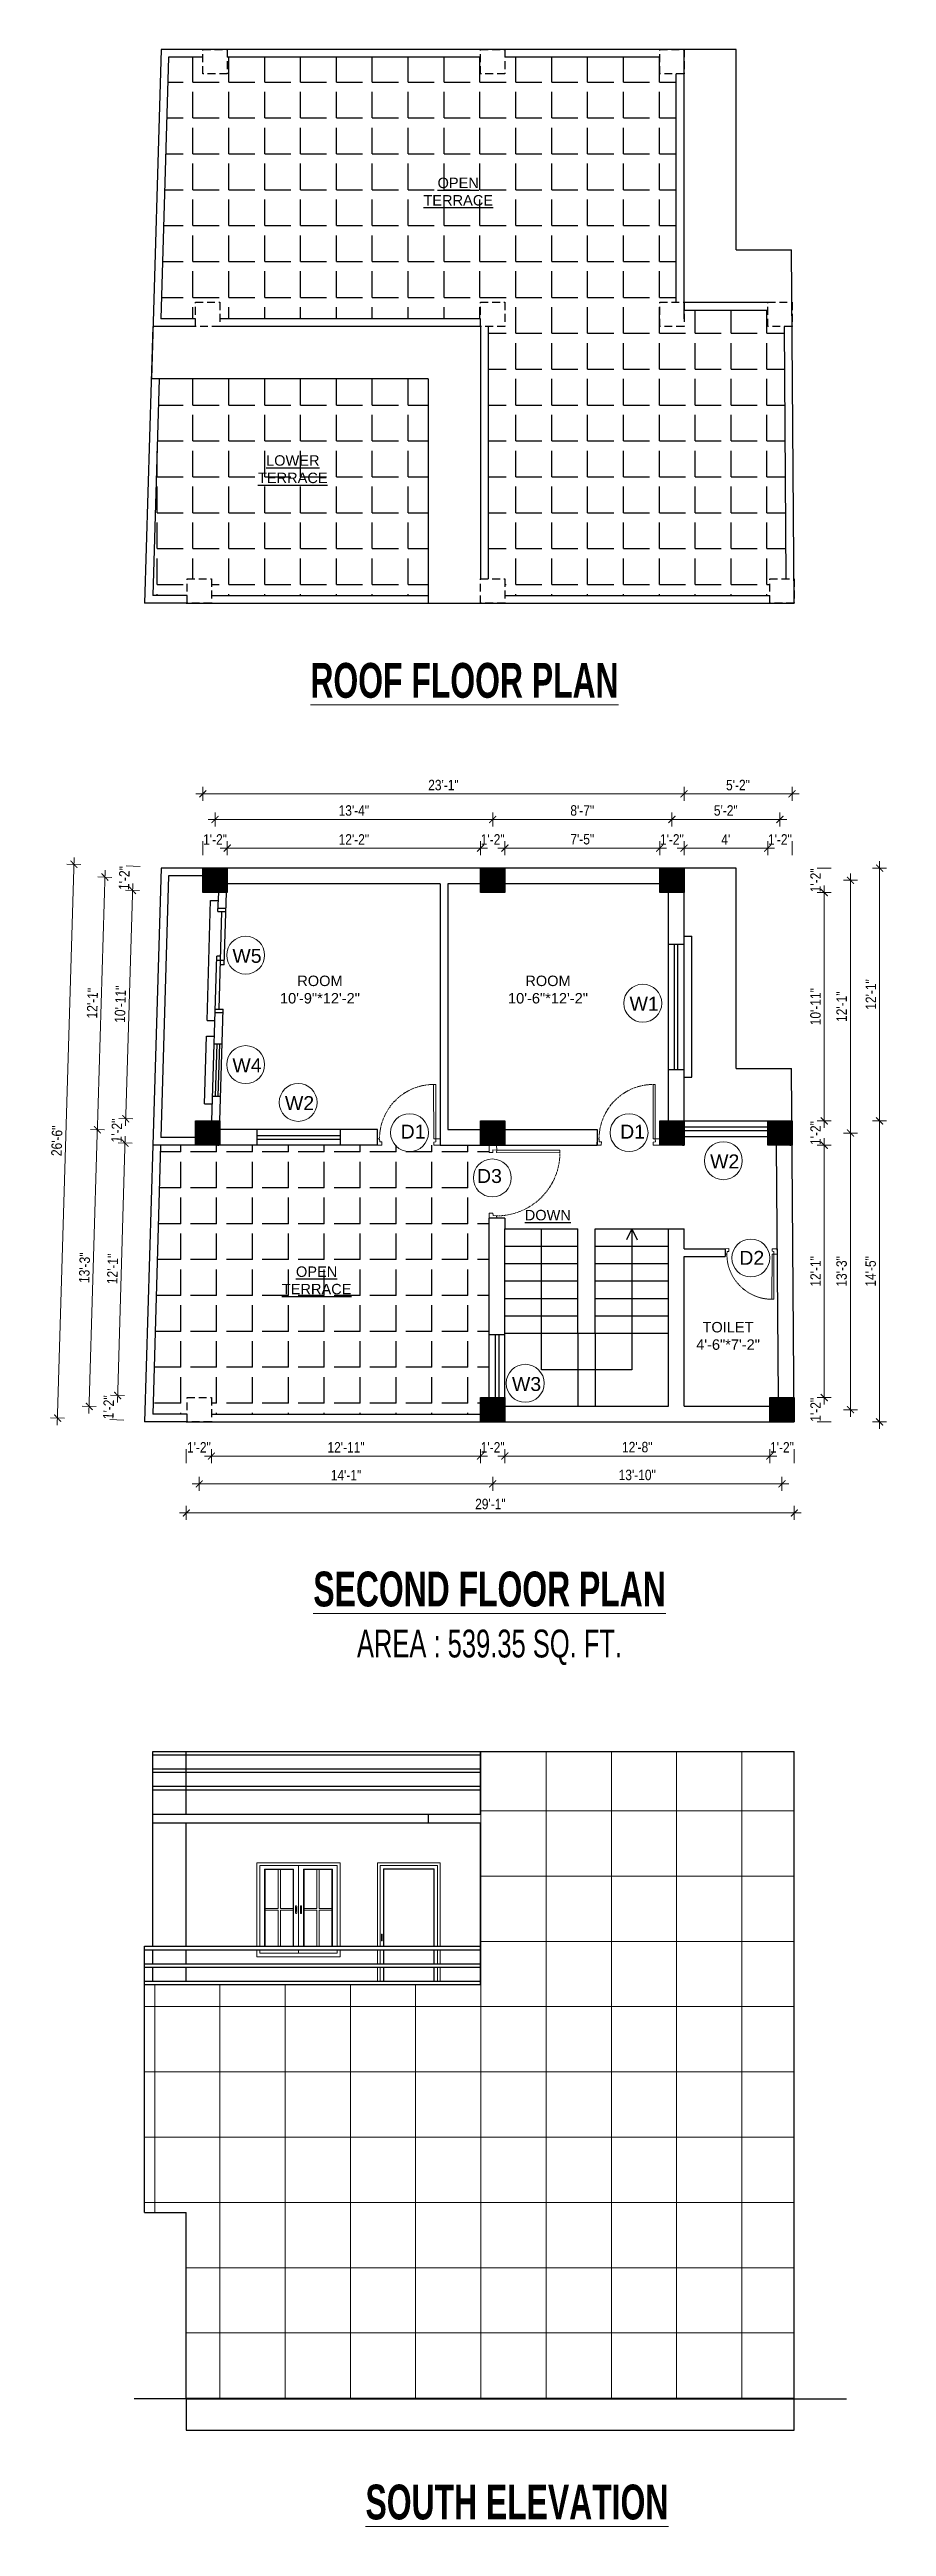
# Model space of a CAD drawing. Header units: inches. Extents: x -9985691 to 3643, y -3270716 to 4788.
# Drawn here: x -4965885 to -4965404, y -3265799 to -3264375 of the extents above; entities that cross this region are included whole.
import ezdxf

# ---------------------------------------------------------------- set-up
doc = ezdxf.new("R2010")
doc.units = ezdxf.units.IN
doc.header["$LTSCALE"] = 2
doc.header["$MEASUREMENT"] = 0
doc.header["$PDMODE"] = 34
doc.linetypes.add('ACAD_ISO02W100', pattern=[15, 12, -3])
doc.linetypes.add('HIDDEN', pattern=[0.375, 0.25, -0.125])
doc.layers.get('0').update_dxf_attribs({"linetype": 'CONTINUOUS'})
doc.layers.get('DEFPOINTS').update_dxf_attribs({"color": 141, "linetype": 'CONTINUOUS'})
doc.layers.add('A-Hatch', color=7, linetype='CONTINUOUS')
for name, color, linetype, lineweight in [('Annotate-Lite.w', 177, 'CONTINUOUS', 9), ('DIM 1-100', 4, 'CONTINUOUS', 13), ('Door-Window.w', 4, 'CONTINUOUS', 15), ('HATCH', 60, 'ACAD_ISO02W100', 13), ('TEXT', 181, 'CONTINUOUS', 25), ('Text-100.w', 254, 'CONTINUOUS', 9), ('window', 4, 'CONTINUOUS', 13)]:
    doc.layers.add(name, color=color, linetype=linetype, lineweight=lineweight)
doc.styles.add('Arial', font='arial.ttf', dxfattribs={"width": 0.8, "height": 12})
doc.styles.add('arial.', font='arial.ttf')
doc.styles.add('gaurav', font='arial.ttf')
doc.styles.get("Standard").update_dxf_attribs({"font": 'ARIALN.TTF'})
doc.dimstyles.new('1 by 96', dxfattribs={"dimtxt": 6, "dimasz": 4, "dimexe": 4, "dimexo": 4, "dimgap": 2, "dimtad": 1, "dimdec": 0, "dimzin": 0, "dimdsep": 46, "dimlunit": 4, "dimtxsty": 'Standard', "dimblk": 'ARCHTICK', "dimcen": 0, "dimdle": 4, "dimadec": 0, "dimazin": 0, "dimtfac": 1, "dimtdec": 0, "dimtix": 1, "dimtofl": 0, "dimtmove": 1, "dimatfit": 3, "dimldrblk": 'ARCHTICK', "dimfxl": 4, "dimfxlon": 1, "dimtolj": 1, "dimtzin": 0, "dimlwd": -1, "dimlwe": -1, "dimarcsym": 0})
pattern_1 = [(360, (7606.35, 295.891), (-1e-12, 20.625), [15, -5.625]), (90, (7606.35, 295.891), (-20.625, -1e-12), [15, -5.625])]

msp = doc.modelspace()

# ---------------------------------------------------------------- texts
at = {"layer": 'Annotate-Lite.w', "ltscale": 0.005, "char_height": 8, "style": 'gaurav'}
for s, insert, attachment_point in [('W5', (-4965780.3, -3264892.2), 1), ('W1', (-4965552, -3264919.7), 1), ('W4', (-4965780.3, -3264955.1), 1), ('W2', (-4965750.1, -3264976.8), 1), ('D3', (-4965625.4, -3265018.7), 3), ('W2', (-4965505.7, -3265010.3), 1), ('W3', (-4965619.6, -3265138.2), 1)]:
    msp.add_mtext_dynamic_manual_height_columns(s, width=8, gutter_width=100, heights=[0], dxfattribs=dict(at, insert=insert, attachment_point=attachment_point))
for s, insert, attachment_point, rotation in [('D1', (-4965683.6, -3264993.2), 1, 0.0382), ('D1', (-4965557.4, -3264993.2), 1, 0.0382), ('D2', (-4965488.9, -3265073.7), 7, 359.8855)]:
    msp.add_mtext_dynamic_manual_height_columns(s, width=8, gutter_width=100, heights=[0], dxfattribs=dict(at, insert=insert, attachment_point=attachment_point, rotation=rotation))
at = {"layer": 'TEXT', "lineweight": -2, "char_height": 6, "attachment_point": 5, "style": 'arial.'}
for s, insert, width in [('{\\LOPEN\\PTERRACE}', (-4965650.5, -3264457.1), 127.506), ('{\\LLOWER\\PTERRACE}', (-4965745.6, -3264616.6), 127.506), ('{\\LDOWN}', (-4965599, -3265045.2), 26.674), ('{\\LOPEN\\PTERRACE}', (-4965731.9, -3265082.7), 127.506)]:
    msp.add_mtext(s, dxfattribs=dict(at, insert=insert, width=width))
for s, insert in [('ROOM\\P10\'-9"*12\'-2"', (-4965730, -3264915.6)), ('ROOM\\P10\'-6"*12\'-2"', (-4965598.9, -3264915.6)), ('TOILET\\P4\'-6"*7\'-2"', (-4965495.4, -3265114.6))]:
    msp.add_mtext_dynamic_manual_height_columns(s, width=45.731, gutter_width=30, heights=[0], dxfattribs=dict(at, insert=insert))
at = {"layer": 'Text-100.w', "char_height": 20, "width": 569.102, "attachment_point": 2, "style": 'Arial'}
for s, insert in [('\\A1;{\\fArial Narrow|b1|i0|c0|p34;\\LROOF FLOOR PLAN}', (-4965646.9, -3264727.9)), ('\\A1;{\\fArial Narrow|b1|i0|c0|p34;\\LSECOND FLOOR PLAN\\P\\fArial Narrow|b0|i0|c0|p34;\\H0.8x;\\lAREA : 539.35 SQ. FT.\\H1.02306x; }', (-4965632.5, -3265250)), ('\\A1;{\\fArial Narrow|b1|i0|c0|p34;\\L SOUTH ELEVATION}', (-4965619.3, -3265774.6))]:
    msp.add_mtext(s, dxfattribs=dict(at, insert=insert))

# ---------------------------------------------------------------- blocks, each defined once
blk = doc.blocks.new('3-0')
at = {"ltscale": 3}
for p, q in [((11063, 10097.7), (11066, 10099.9)), ((11063, 10097.7), (11064.5, 10095.7)), ((11066, 10096.8), (11064.5, 10095.7)), ((11065.3, 10097.8), (11066.7, 10098.9)), ((11066, 10096.8), (11065.3, 10097.8)), ((11066, 10099.9), (11066.7, 10098.9)), ((11085.5, 10074.1), (11110.3, 10093)), ((11086.2, 10073.2), (11111, 10092)), ((11111, 10092), (11110.3, 10093)), ((11084, 10073), (11082.6, 10071.9)), ((11082.6, 10071.9), (11084.8, 10069)), ((11084, 10073), (11084.8, 10072)), ((11084.8, 10072), (11086.2, 10073.2)), ((11084.8, 10069), (11087.7, 10071.2)), ((11086.2, 10073.2), (11085.5, 10074.1)), ((11087.7, 10071.2), (11086.2, 10073.2))]:
    blk.add_line(p, q, dxfattribs=at)
at = {"layer": 'Door-Window.w', "color": 9, "linetype": 'HIDDEN', "lineweight": 18}
blk.add_arc((11085.5, 10074.1), 31.2, 37.1906, 127.1465, dxfattribs=at)
blk = doc.blocks.new('*D1218')
at = {"layer": 'DEFPOINTS', "color": 0, "ltscale": 0.5, "transparency": 16777216}
for p in [(-4965783.3, -3264834.3), (-4965797.3, -3264845.8), (-4965783.3, -3264845.8)]:
    blk.add_point(p, dxfattribs=at)
at = {"layer": 'DIM 1-100', "color": 0, "ltscale": 0.5, "transparency": 16777216}
for p, q in [((-4965797.3, -3264838.3), (-4965797.3, -3264830.3)), ((-4965783.3, -3264838.3), (-4965783.3, -3264830.3))]:
    blk.add_line(p, q, dxfattribs=at)
at = {"layer": 'DIM 1-100', "color": 0, "ltscale": 0.5, "transparency": 16777216, "insert": (-4965790.3, -3264829.3), "char_height": 6, "attachment_point": 5}
blk.add_mtext('\\A1;1\'-2"', dxfattribs=at)
blk = doc.blocks.new('_ArchTick')
at = {"color": 0, "linetype": 'ByBlock', "const_width": 0.15}
blk.add_lwpolyline([(-0.5, -0.5), (0.5, 0.5)], dxfattribs=at)
blk = doc.blocks.new('*D1219')
at = {"layer": 'DEFPOINTS', "color": 0, "ltscale": 0.5, "transparency": 16777216}
for p in [(-4965637.7, -3264834.3), (-4965783.3, -3264845.8), (-4965637.7, -3264845.8)]:
    blk.add_point(p, dxfattribs=at)
at = {"layer": 'DIM 1-100', "color": 0, "ltscale": 0.5, "transparency": 16777216}
for p, q in [((-4965787.3, -3264834.3), (-4965633.7, -3264834.3)), ((-4965783.3, -3264838.3), (-4965783.3, -3264830.3)), ((-4965637.7, -3264838.3), (-4965637.7, -3264830.3))]:
    blk.add_line(p, q, dxfattribs=at)
at = {"layer": 'DIM 1-100', "color": 0, "ltscale": 0.5, "transparency": 16777216, "xscale": 4, "yscale": 4, "zscale": 4, "rotation": 180}
blk.add_blockref('_ArchTick', (-4965783.3, -3264834.3), dxfattribs=at)
at = {"layer": 'DIM 1-100', "color": 0, "ltscale": 0.5, "transparency": 16777216, "xscale": 4, "yscale": 4, "zscale": 4}
blk.add_blockref('_ArchTick', (-4965637.7, -3264834.3), dxfattribs=at)
at = {"layer": 'DIM 1-100', "color": 0, "ltscale": 0.5, "transparency": 16777216, "insert": (-4965710.5, -3264829.3), "char_height": 6, "attachment_point": 5}
blk.add_mtext('\\A1;12\'-2"', dxfattribs=at)
blk = doc.blocks.new('*D1220')
at = {"layer": 'DEFPOINTS', "color": 0, "ltscale": 0.5, "transparency": 16777216}
for p in [(-4965623.7, -3264834.3), (-4965637.7, -3264845.8), (-4965623.7, -3264845.8)]:
    blk.add_point(p, dxfattribs=at)
at = {"layer": 'DIM 1-100', "color": 0, "ltscale": 0.5, "transparency": 16777216}
for p, q in [((-4965637.7, -3264838.3), (-4965637.7, -3264830.3)), ((-4965623.7, -3264838.3), (-4965623.7, -3264830.3))]:
    blk.add_line(p, q, dxfattribs=at)
at = {"layer": 'DIM 1-100', "color": 0, "ltscale": 0.5, "transparency": 16777216, "insert": (-4965630.7, -3264829.3), "char_height": 6, "attachment_point": 5}
blk.add_mtext('\\A1;1\'-2"', dxfattribs=at)
blk = doc.blocks.new('*D1221')
at = {"layer": 'DEFPOINTS', "color": 0, "ltscale": 0.5, "transparency": 16777216}
for p in [(-4965534.7, -3264834.3), (-4965623.7, -3264845.8), (-4965534.7, -3264845.8)]:
    blk.add_point(p, dxfattribs=at)
at = {"layer": 'DIM 1-100', "color": 0, "ltscale": 0.5, "transparency": 16777216}
for p, q in [((-4965627.7, -3264834.3), (-4965530.7, -3264834.3)), ((-4965623.7, -3264838.3), (-4965623.7, -3264830.3)), ((-4965534.7, -3264838.3), (-4965534.7, -3264830.3))]:
    blk.add_line(p, q, dxfattribs=at)
at = {"layer": 'DIM 1-100', "color": 0, "ltscale": 0.5, "transparency": 16777216, "xscale": 4, "yscale": 4, "zscale": 4, "rotation": 180}
blk.add_blockref('_ArchTick', (-4965623.7, -3264834.3), dxfattribs=at)
at = {"layer": 'DIM 1-100', "color": 0, "ltscale": 0.5, "transparency": 16777216, "xscale": 4, "yscale": 4, "zscale": 4}
blk.add_blockref('_ArchTick', (-4965534.7, -3264834.3), dxfattribs=at)
at = {"layer": 'DIM 1-100', "color": 0, "ltscale": 0.5, "transparency": 16777216, "insert": (-4965579.2, -3264829.2), "char_height": 6, "attachment_point": 5}
blk.add_mtext('\\A1;7\'-5"', dxfattribs=at)
blk = doc.blocks.new('*D1222')
at = {"layer": 'DEFPOINTS', "color": 0, "ltscale": 0.5, "transparency": 16777216}
for p in [(-4965520.7, -3264834.3), (-4965534.7, -3264845.8), (-4965520.7, -3264845.8)]:
    blk.add_point(p, dxfattribs=at)
at = {"layer": 'DIM 1-100', "color": 0, "ltscale": 0.5, "transparency": 16777216}
for p, q in [((-4965534.7, -3264838.3), (-4965534.7, -3264830.3)), ((-4965520.7, -3264838.3), (-4965520.7, -3264830.3))]:
    blk.add_line(p, q, dxfattribs=at)
at = {"layer": 'DIM 1-100', "color": 0, "ltscale": 0.5, "transparency": 16777216, "insert": (-4965527.7, -3264829.3), "char_height": 6, "attachment_point": 5}
blk.add_mtext('\\A1;1\'-2"', dxfattribs=at)
blk = doc.blocks.new('*D1223')
at = {"layer": 'DEFPOINTS', "color": 0, "ltscale": 0.5, "transparency": 16777216}
for p in [(-4965472.6, -3264834.3), (-4965520.7, -3264845.8), (-4965472.6, -3264991)]:
    blk.add_point(p, dxfattribs=at)
at = {"layer": 'DIM 1-100', "color": 0, "ltscale": 0.5, "transparency": 16777216}
for p, q in [((-4965524.7, -3264834.3), (-4965468.6, -3264834.3)), ((-4965520.7, -3264838.3), (-4965520.7, -3264830.3)), ((-4965472.6, -3264838.3), (-4965472.6, -3264830.3))]:
    blk.add_line(p, q, dxfattribs=at)
at = {"layer": 'DIM 1-100', "color": 0, "ltscale": 0.5, "transparency": 16777216, "xscale": 4, "yscale": 4, "zscale": 4, "rotation": 180}
blk.add_blockref('_ArchTick', (-4965520.7, -3264834.3), dxfattribs=at)
at = {"layer": 'DIM 1-100', "color": 0, "ltscale": 0.5, "transparency": 16777216, "xscale": 4, "yscale": 4, "zscale": 4}
blk.add_blockref('_ArchTick', (-4965472.6, -3264834.3), dxfattribs=at)
at = {"layer": 'DIM 1-100', "color": 0, "ltscale": 0.5, "transparency": 16777216, "insert": (-4965496.7, -3264829.3), "char_height": 6, "attachment_point": 5}
blk.add_mtext("\\A1;4'", dxfattribs=at)
blk = doc.blocks.new('*D1224')
at = {"layer": 'DEFPOINTS', "color": 0, "ltscale": 0.5, "transparency": 16777216}
for p in [(-4965458.6, -3264834.3), (-4965472.6, -3264991), (-4965458.6, -3264991)]:
    blk.add_point(p, dxfattribs=at)
at = {"layer": 'DIM 1-100', "color": 0, "ltscale": 0.5, "transparency": 16777216}
for p, q in [((-4965472.6, -3264838.3), (-4965472.6, -3264830.3)), ((-4965458.6, -3264838.3), (-4965458.6, -3264830.3))]:
    blk.add_line(p, q, dxfattribs=at)
at = {"layer": 'DIM 1-100', "color": 0, "ltscale": 0.5, "transparency": 16777216, "insert": (-4965465.6, -3264829.3), "char_height": 6, "attachment_point": 5}
blk.add_mtext('\\A1;1\'-2"', dxfattribs=at)
blk = doc.blocks.new('*D1225')
at = {"layer": 'DEFPOINTS', "color": 0, "ltscale": 0.5, "transparency": 16777216}
for p in [(-4965630.7, -3264817.8), (-4965790.3, -3264852.8), (-4965630.7, -3264852.8)]:
    blk.add_point(p, dxfattribs=at)
at = {"layer": 'DIM 1-100', "color": 0, "ltscale": 0.5, "transparency": 16777216}
for p, q in [((-4965794.3, -3264817.8), (-4965626.7, -3264817.8)), ((-4965790.3, -3264821.8), (-4965790.3, -3264813.8)), ((-4965630.7, -3264821.8), (-4965630.7, -3264813.8))]:
    blk.add_line(p, q, dxfattribs=at)
at = {"layer": 'DIM 1-100', "color": 0, "ltscale": 0.5, "transparency": 16777216, "xscale": 4, "yscale": 4, "zscale": 4, "rotation": 180}
blk.add_blockref('_ArchTick', (-4965790.3, -3264817.8), dxfattribs=at)
at = {"layer": 'DIM 1-100', "color": 0, "ltscale": 0.5, "transparency": 16777216, "xscale": 4, "yscale": 4, "zscale": 4}
blk.add_blockref('_ArchTick', (-4965630.7, -3264817.8), dxfattribs=at)
at = {"layer": 'DIM 1-100', "color": 0, "ltscale": 0.5, "transparency": 16777216, "insert": (-4965710.5, -3264812.7), "char_height": 6, "attachment_point": 5}
blk.add_mtext('\\A1;13\'-4"', dxfattribs=at)
blk = doc.blocks.new('*D1226')
at = {"layer": 'DEFPOINTS', "color": 0, "ltscale": 0.5, "transparency": 16777216}
for p in [(-4965527.7, -3264817.8), (-4965630.7, -3264852.8), (-4965527.7, -3264852.8)]:
    blk.add_point(p, dxfattribs=at)
at = {"layer": 'DIM 1-100', "color": 0, "ltscale": 0.5, "transparency": 16777216}
for p, q in [((-4965634.7, -3264817.8), (-4965523.7, -3264817.8)), ((-4965630.7, -3264821.8), (-4965630.7, -3264813.8)), ((-4965527.7, -3264821.8), (-4965527.7, -3264813.8))]:
    blk.add_line(p, q, dxfattribs=at)
at = {"layer": 'DIM 1-100', "color": 0, "ltscale": 0.5, "transparency": 16777216, "xscale": 4, "yscale": 4, "zscale": 4, "rotation": 180}
blk.add_blockref('_ArchTick', (-4965630.7, -3264817.8), dxfattribs=at)
at = {"layer": 'DIM 1-100', "color": 0, "ltscale": 0.5, "transparency": 16777216, "xscale": 4, "yscale": 4, "zscale": 4}
blk.add_blockref('_ArchTick', (-4965527.7, -3264817.8), dxfattribs=at)
at = {"layer": 'DIM 1-100', "color": 0, "ltscale": 0.5, "transparency": 16777216, "insert": (-4965579.2, -3264812.7), "char_height": 6, "attachment_point": 5}
blk.add_mtext('\\A1;8\'-7"', dxfattribs=at)
blk = doc.blocks.new('*D1227')
at = {"layer": 'DEFPOINTS', "color": 0, "ltscale": 0.5, "transparency": 16777216}
for p in [(-4965465.6, -3264817.8), (-4965527.7, -3264852.8), (-4965465.6, -3264998)]:
    blk.add_point(p, dxfattribs=at)
at = {"layer": 'DIM 1-100', "color": 0, "ltscale": 0.5, "transparency": 16777216}
for p, q in [((-4965531.7, -3264817.8), (-4965461.6, -3264817.8)), ((-4965527.7, -3264821.8), (-4965527.7, -3264813.8)), ((-4965465.6, -3264821.8), (-4965465.6, -3264813.8))]:
    blk.add_line(p, q, dxfattribs=at)
at = {"layer": 'DIM 1-100', "color": 0, "ltscale": 0.5, "transparency": 16777216, "xscale": 4, "yscale": 4, "zscale": 4, "rotation": 180}
blk.add_blockref('_ArchTick', (-4965527.7, -3264817.8), dxfattribs=at)
at = {"layer": 'DIM 1-100', "color": 0, "ltscale": 0.5, "transparency": 16777216, "xscale": 4, "yscale": 4, "zscale": 4}
blk.add_blockref('_ArchTick', (-4965465.6, -3264817.8), dxfattribs=at)
at = {"layer": 'DIM 1-100', "color": 0, "ltscale": 0.5, "transparency": 16777216, "insert": (-4965496.7, -3264812.7), "char_height": 6, "attachment_point": 5}
blk.add_mtext('\\A1;5\'-2"', dxfattribs=at)
blk = doc.blocks.new('*D1228')
at = {"layer": 'DEFPOINTS', "color": 0, "ltscale": 0.5, "transparency": 16777216}
for p in [(-4965797.3, -3264803.1), (-4965797.3, -3264845.8), (-4965520.7, -3264845.8)]:
    blk.add_point(p, dxfattribs=at)
at = {"layer": 'DIM 1-100', "color": 0, "ltscale": 0.5, "transparency": 16777216}
for p, q in [((-4965516.7, -3264803.1), (-4965801.3, -3264803.1)), ((-4965797.3, -3264807.1), (-4965797.3, -3264799.1)), ((-4965520.7, -3264807.1), (-4965520.7, -3264799.1))]:
    blk.add_line(p, q, dxfattribs=at)
at = {"layer": 'DIM 1-100', "color": 0, "ltscale": 0.5, "transparency": 16777216, "xscale": 4, "yscale": 4, "zscale": 4, "rotation": 180}
blk.add_blockref('_ArchTick', (-4965797.3, -3264803.1), dxfattribs=at)
at = {"layer": 'DIM 1-100', "color": 0, "ltscale": 0.5, "transparency": 16777216, "xscale": 4, "yscale": 4, "zscale": 4}
blk.add_blockref('_ArchTick', (-4965520.7, -3264803.1), dxfattribs=at)
at = {"layer": 'DIM 1-100', "color": 0, "ltscale": 0.5, "transparency": 16777216, "insert": (-4965659, -3264798.1), "char_height": 6, "attachment_point": 5}
blk.add_mtext('\\A1;23\'-1"', dxfattribs=at)
blk = doc.blocks.new('*D1229')
at = {"layer": 'DEFPOINTS', "color": 0, "ltscale": 0.5, "transparency": 16777216}
for p in [(-4965458.6, -3264803.1), (-4965520.7, -3264845.8), (-4965458.6, -3264991)]:
    blk.add_point(p, dxfattribs=at)
at = {"layer": 'DIM 1-100', "color": 0, "ltscale": 0.5, "transparency": 16777216}
for p, q in [((-4965524.7, -3264803.1), (-4965454.6, -3264803.1)), ((-4965520.7, -3264807.1), (-4965520.7, -3264799.1)), ((-4965458.6, -3264807.1), (-4965458.6, -3264799.1))]:
    blk.add_line(p, q, dxfattribs=at)
at = {"layer": 'DIM 1-100', "color": 0, "ltscale": 0.5, "transparency": 16777216, "xscale": 4, "yscale": 4, "zscale": 4, "rotation": 180}
blk.add_blockref('_ArchTick', (-4965520.7, -3264803.1), dxfattribs=at)
at = {"layer": 'DIM 1-100', "color": 0, "ltscale": 0.5, "transparency": 16777216, "xscale": 4, "yscale": 4, "zscale": 4}
blk.add_blockref('_ArchTick', (-4965458.6, -3264803.1), dxfattribs=at)
at = {"layer": 'DIM 1-100', "color": 0, "ltscale": 0.5, "transparency": 16777216, "insert": (-4965489.7, -3264798.1), "char_height": 6, "attachment_point": 5}
blk.add_mtext('\\A1;5\'-2"', dxfattribs=at)
blk = doc.blocks.new('*D1230')
at = {"layer": 'DEFPOINTS', "color": 0, "ltscale": 0.5, "transparency": 16777216}
for p in [(-4965841.6, -3264989.8), (-4965801.6, -3264991), (-4965802, -3265005)]:
    blk.add_point(p, dxfattribs=at)
at = {"layer": 'DIM 1-100', "color": 0, "ltscale": 0.5, "transparency": 16777216}
for p, q in [((-4965837.6, -3264989.9), (-4965845.6, -3264989.6)), ((-4965838, -3265003.9), (-4965846, -3265003.6))]:
    blk.add_line(p, q, dxfattribs=at)
at = {"layer": 'DIM 1-100', "color": 0, "ltscale": 0.5, "transparency": 16777216, "insert": (-4965846.8, -3264996.6), "char_height": 6, "attachment_point": 5, "rotation": 88.2969}
blk.add_mtext('\\A1;1\'-2"', dxfattribs=at)
blk = doc.blocks.new('*D1231')
at = {"layer": 'DEFPOINTS', "color": 0, "ltscale": 0.5, "transparency": 16777216}
for p in [(-4965802, -3265005), (-4965846.3, -3265148.8), (-4965806.4, -3265150)]:
    blk.add_point(p, dxfattribs=at)
at = {"layer": 'DIM 1-100', "color": 0, "ltscale": 0.5, "transparency": 16777216}
for p, q in [((-4965841.9, -3264999.8), (-4965846.4, -3265152.8)), ((-4965838, -3265003.9), (-4965846, -3265003.6)), ((-4965842.3, -3265148.9), (-4965850.3, -3265148.6))]:
    blk.add_line(p, q, dxfattribs=at)
at = {"layer": 'DIM 1-100', "color": 0, "ltscale": 0.5, "transparency": 16777216, "xscale": 4, "yscale": 4, "zscale": 4}
for p, rotation in [((-4965842, -3265003.8), 88.29686495027129), ((-4965846.3, -3265148.8), 268.2968649502712)]:
    blk.add_blockref('_ArchTick', p, dxfattribs=dict(at, rotation=rotation))
at = {"layer": 'DIM 1-100', "color": 0, "ltscale": 0.5, "transparency": 16777216, "insert": (-4965849.2, -3265076.1), "char_height": 6, "attachment_point": 5, "rotation": 88.2969}
blk.add_mtext('\\A1;12\'-1"', dxfattribs=at)
blk = doc.blocks.new('*D1232')
at = {"layer": 'DEFPOINTS', "color": 0, "ltscale": 0.5, "transparency": 16777216}
for p in [(-4965806.4, -3265150), (-4965846.7, -3265162.8), (-4965806.8, -3265164)]:
    blk.add_point(p, dxfattribs=at)
at = {"layer": 'DIM 1-100', "color": 0, "ltscale": 0.5, "transparency": 16777216}
for p, q in [((-4965842.3, -3265148.9), (-4965850.3, -3265148.6)), ((-4965842.7, -3265162.9), (-4965850.7, -3265162.6))]:
    blk.add_line(p, q, dxfattribs=at)
at = {"layer": 'DIM 1-100', "color": 0, "ltscale": 0.5, "transparency": 16777216, "insert": (-4965851.5, -3265155.6), "char_height": 6, "attachment_point": 5, "rotation": 88.2969}
blk.add_mtext('\\A1;1\'-2"', dxfattribs=at)
blk = doc.blocks.new('*D1233')
at = {"layer": 'DEFPOINTS', "color": 0, "ltscale": 0.5, "transparency": 16777216}
for p in [(-4965837.7, -3264858.6), (-4965797.3, -3264859.8), (-4965801.6, -3264991)]:
    blk.add_point(p, dxfattribs=at)
at = {"layer": 'DIM 1-100', "color": 0, "ltscale": 0.5, "transparency": 16777216}
for p, q in [((-4965841.7, -3264993.8), (-4965837.6, -3264854.6)), ((-4965833.7, -3264858.7), (-4965841.7, -3264858.5)), ((-4965837.6, -3264989.9), (-4965845.6, -3264989.6))]:
    blk.add_line(p, q, dxfattribs=at)
at = {"layer": 'DIM 1-100', "color": 0, "ltscale": 0.5, "transparency": 16777216, "xscale": 4, "yscale": 4, "zscale": 4}
for p, rotation in [((-4965837.7, -3264858.6), 88.29686495027123), ((-4965841.6, -3264989.8), 268.2968649502712)]:
    blk.add_blockref('_ArchTick', p, dxfattribs=dict(at, rotation=rotation))
at = {"layer": 'DIM 1-100', "color": 0, "ltscale": 0.5, "transparency": 16777216, "insert": (-4965844.7, -3264924), "char_height": 6, "attachment_point": 5, "rotation": 88.2969}
blk.add_mtext('\\A1;10\'-11"', dxfattribs=at)
blk = doc.blocks.new('*D1234')
at = {"layer": 'DEFPOINTS', "color": 0, "ltscale": 0.5, "transparency": 16777216}
for p in [(-4965837.3, -3264844.6), (-4965797.3, -3264845.8), (-4965797.3, -3264859.8)]:
    blk.add_point(p, dxfattribs=at)
at = {"layer": 'DIM 1-100', "color": 0, "ltscale": 0.5, "transparency": 16777216}
for p, q in [((-4965833.3, -3264844.8), (-4965841.3, -3264844.5)), ((-4965833.7, -3264858.7), (-4965841.7, -3264858.5))]:
    blk.add_line(p, q, dxfattribs=at)
at = {"layer": 'DIM 1-100', "color": 0, "ltscale": 0.5, "transparency": 16777216, "insert": (-4965842.5, -3264851.5), "char_height": 6, "attachment_point": 5, "rotation": 88.2969}
blk.add_mtext('\\A1;1\'-2"', dxfattribs=at)
blk = doc.blocks.new('*D1235')
at = {"layer": 'DEFPOINTS', "color": 0, "ltscale": 0.5, "transparency": 16777216}
for p in [(-4965857.9, -3264996.1), (-4965794.6, -3264998), (-4965799.4, -3265157)]:
    blk.add_point(p, dxfattribs=at)
at = {"layer": 'DIM 1-100', "color": 0, "ltscale": 0.5, "transparency": 16777216}
for p, q in [((-4965862.8, -3265159.1), (-4965857.8, -3264992.1)), ((-4965853.9, -3264996.2), (-4965861.9, -3264996)), ((-4965858.6, -3265155.2), (-4965866.6, -3265155))]:
    blk.add_line(p, q, dxfattribs=at)
at = {"layer": 'DIM 1-100', "color": 0, "ltscale": 0.5, "transparency": 16777216, "xscale": 4, "yscale": 4, "zscale": 4}
for p, rotation in [((-4965857.9, -3264996.1), 88.29686496677859), ((-4965862.6, -3265155.1), 268.2968649667786)]:
    blk.add_blockref('_ArchTick', p, dxfattribs=dict(at, rotation=rotation))
at = {"layer": 'DIM 1-100', "color": 0, "ltscale": 0.5, "transparency": 16777216, "insert": (-4965865.3, -3265075.4), "char_height": 6, "attachment_point": 5, "rotation": 88.2969}
blk.add_mtext('\\A1;13\'-3"', dxfattribs=at)
blk = doc.blocks.new('*D1236')
at = {"layer": 'DEFPOINTS', "color": 0, "ltscale": 0.5, "transparency": 16777216}
for p in [(-4965853.6, -3264850.9), (-4965790.3, -3264852.8), (-4965794.6, -3264998)]:
    blk.add_point(p, dxfattribs=at)
at = {"layer": 'DIM 1-100', "color": 0, "ltscale": 0.5, "transparency": 16777216}
for p, q in [((-4965858, -3265000.1), (-4965853.5, -3264846.9)), ((-4965849.6, -3264851.1), (-4965857.6, -3264850.8)), ((-4965853.9, -3264996.2), (-4965861.9, -3264996))]:
    blk.add_line(p, q, dxfattribs=at)
at = {"layer": 'DIM 1-100', "color": 0, "ltscale": 0.5, "transparency": 16777216, "xscale": 4, "yscale": 4, "zscale": 4}
for p, rotation in [((-4965853.6, -3264850.9), 88.29686495027123), ((-4965857.9, -3264996.1), 268.2968649502712)]:
    blk.add_blockref('_ArchTick', p, dxfattribs=dict(at, rotation=rotation))
at = {"layer": 'DIM 1-100', "color": 0, "ltscale": 0.5, "transparency": 16777216, "insert": (-4965860.8, -3264923.4), "char_height": 6, "attachment_point": 5, "rotation": 88.2969}
blk.add_mtext('\\A1;12\'-1"', dxfattribs=at)
blk = doc.blocks.new('*D1237')
at = {"layer": 'DEFPOINTS', "color": 0, "ltscale": 0.5, "transparency": 16777216}
for p in [(-4965797.3, -3264845.8), (-4965880.8, -3265161.8), (-4965806.8, -3265164)]:
    blk.add_point(p, dxfattribs=at)
at = {"layer": 'DIM 1-100', "color": 0, "ltscale": 0.5, "transparency": 16777216}
for p, q in [((-4965871.3, -3264839.6), (-4965881, -3265165.8)), ((-4965867.4, -3264843.7), (-4965875.4, -3264843.5)), ((-4965876.8, -3265161.9), (-4965884.8, -3265161.6))]:
    blk.add_line(p, q, dxfattribs=at)
at = {"layer": 'DIM 1-100', "color": 0, "ltscale": 0.5, "transparency": 16777216, "xscale": 4, "yscale": 4, "zscale": 4}
for p, rotation in [((-4965871.4, -3264843.6), 88.29686496679862), ((-4965880.8, -3265161.8), 268.2968649667986)]:
    blk.add_blockref('_ArchTick', p, dxfattribs=dict(at, rotation=rotation))
at = {"layer": 'DIM 1-100', "color": 0, "ltscale": 0.5, "transparency": 16777216, "insert": (-4965881.2, -3265002.5), "char_height": 6, "attachment_point": 5, "rotation": 88.2969}
blk.add_mtext('\\A1;26\'-6"', dxfattribs=at)
blk = doc.blocks.new('*D1238')
at = {"layer": 'DEFPOINTS', "color": 0, "ltscale": 0.5, "transparency": 16777216}
for p in [(-4965806.8, -3265164), (-4965792.4, -3265164), (-4965792.4, -3265183.6)]:
    blk.add_point(p, dxfattribs=at)
at = {"layer": 'DIM 1-100', "color": 0, "ltscale": 0.5, "transparency": 16777216}
for p, q in [((-4965806.8, -3265179.6), (-4965806.8, -3265187.6)), ((-4965792.4, -3265179.6), (-4965792.4, -3265187.6))]:
    blk.add_line(p, q, dxfattribs=at)
at = {"layer": 'DIM 1-100', "color": 0, "ltscale": 0.5, "transparency": 16777216, "insert": (-4965799.6, -3265178.6), "char_height": 6, "attachment_point": 5}
blk.add_mtext('\\A1;1\'-2"', dxfattribs=at)
blk = doc.blocks.new('*D1239')
at = {"layer": 'DEFPOINTS', "color": 0, "ltscale": 0.5, "transparency": 16777216}
for p in [(-4965792.4, -3265164), (-4965637.7, -3265164), (-4965637.7, -3265183.6)]:
    blk.add_point(p, dxfattribs=at)
at = {"layer": 'DIM 1-100', "color": 0, "ltscale": 0.5, "transparency": 16777216}
for p, q in [((-4965792.4, -3265179.6), (-4965792.4, -3265187.6)), ((-4965637.7, -3265179.6), (-4965637.7, -3265187.6)), ((-4965796.4, -3265183.6), (-4965633.7, -3265183.6))]:
    blk.add_line(p, q, dxfattribs=at)
at = {"layer": 'DIM 1-100', "color": 0, "ltscale": 0.5, "transparency": 16777216, "xscale": 4, "yscale": 4, "zscale": 4, "rotation": 180}
blk.add_blockref('_ArchTick', (-4965792.4, -3265183.6), dxfattribs=at)
at = {"layer": 'DIM 1-100', "color": 0, "ltscale": 0.5, "transparency": 16777216, "xscale": 4, "yscale": 4, "zscale": 4}
blk.add_blockref('_ArchTick', (-4965637.7, -3265183.6), dxfattribs=at)
at = {"layer": 'DIM 1-100', "color": 0, "ltscale": 0.5, "transparency": 16777216, "insert": (-4965715, -3265178.6), "char_height": 6, "attachment_point": 5}
blk.add_mtext('\\A1;12\'-11"', dxfattribs=at)
blk = doc.blocks.new('*D1240')
at = {"layer": 'DEFPOINTS', "color": 0, "ltscale": 0.5, "transparency": 16777216}
for p in [(-4965637.7, -3265164), (-4965623.7, -3265164), (-4965623.7, -3265183.6)]:
    blk.add_point(p, dxfattribs=at)
at = {"layer": 'DIM 1-100', "color": 0, "ltscale": 0.5, "transparency": 16777216}
for p, q in [((-4965637.7, -3265179.6), (-4965637.7, -3265187.6)), ((-4965623.7, -3265179.6), (-4965623.7, -3265187.6))]:
    blk.add_line(p, q, dxfattribs=at)
at = {"layer": 'DIM 1-100', "color": 0, "ltscale": 0.5, "transparency": 16777216, "insert": (-4965630.7, -3265178.6), "char_height": 6, "attachment_point": 5}
blk.add_mtext('\\A1;1\'-2"', dxfattribs=at)
blk = doc.blocks.new('*D1241')
at = {"layer": 'DEFPOINTS', "color": 0, "ltscale": 0.5, "transparency": 16777216}
for p in [(-4965623.7, -3265164), (-4965471.4, -3265164), (-4965471.4, -3265183.6)]:
    blk.add_point(p, dxfattribs=at)
at = {"layer": 'DIM 1-100', "color": 0, "ltscale": 0.5, "transparency": 16777216}
for p, q in [((-4965623.7, -3265179.6), (-4965623.7, -3265187.6)), ((-4965471.4, -3265179.6), (-4965471.4, -3265187.6)), ((-4965627.7, -3265183.6), (-4965467.4, -3265183.6))]:
    blk.add_line(p, q, dxfattribs=at)
at = {"layer": 'DIM 1-100', "color": 0, "ltscale": 0.5, "transparency": 16777216, "xscale": 4, "yscale": 4, "zscale": 4, "rotation": 180}
blk.add_blockref('_ArchTick', (-4965623.7, -3265183.6), dxfattribs=at)
at = {"layer": 'DIM 1-100', "color": 0, "ltscale": 0.5, "transparency": 16777216, "xscale": 4, "yscale": 4, "zscale": 4}
blk.add_blockref('_ArchTick', (-4965471.4, -3265183.6), dxfattribs=at)
at = {"layer": 'DIM 1-100', "color": 0, "ltscale": 0.5, "transparency": 16777216, "insert": (-4965547.6, -3265178.5), "char_height": 6, "attachment_point": 5}
blk.add_mtext('\\A1;12\'-8"', dxfattribs=at)
blk = doc.blocks.new('*D1242')
at = {"layer": 'DEFPOINTS', "color": 0, "ltscale": 0.5, "transparency": 16777216}
for p in [(-4965471.4, -3265164), (-4965457.3, -3265164), (-4965457.3, -3265183.6)]:
    blk.add_point(p, dxfattribs=at)
at = {"layer": 'DIM 1-100', "color": 0, "ltscale": 0.5, "transparency": 16777216}
for p, q in [((-4965471.4, -3265179.6), (-4965471.4, -3265187.6)), ((-4965457.3, -3265179.6), (-4965457.3, -3265187.6))]:
    blk.add_line(p, q, dxfattribs=at)
at = {"layer": 'DIM 1-100', "color": 0, "ltscale": 0.5, "transparency": 16777216, "insert": (-4965464.4, -3265178.6), "char_height": 6, "attachment_point": 5}
blk.add_mtext('\\A1;1\'-2"', dxfattribs=at)
blk = doc.blocks.new('*D1243')
at = {"layer": 'DEFPOINTS', "color": 0, "ltscale": 0.5, "transparency": 16777216}
for p in [(-4965799.4, -3265157), (-4965630.7, -3265157), (-4965630.7, -3265199.6)]:
    blk.add_point(p, dxfattribs=at)
at = {"layer": 'DIM 1-100', "color": 0, "ltscale": 0.5, "transparency": 16777216}
for p, q in [((-4965803.4, -3265199.6), (-4965626.7, -3265199.6)), ((-4965799.4, -3265195.6), (-4965799.4, -3265203.6)), ((-4965630.7, -3265195.6), (-4965630.7, -3265203.6))]:
    blk.add_line(p, q, dxfattribs=at)
at = {"layer": 'DIM 1-100', "color": 0, "ltscale": 0.5, "transparency": 16777216, "xscale": 4, "yscale": 4, "zscale": 4, "rotation": 180}
blk.add_blockref('_ArchTick', (-4965799.4, -3265199.6), dxfattribs=at)
at = {"layer": 'DIM 1-100', "color": 0, "ltscale": 0.5, "transparency": 16777216, "xscale": 4, "yscale": 4, "zscale": 4}
blk.add_blockref('_ArchTick', (-4965630.7, -3265199.6), dxfattribs=at)
at = {"layer": 'DIM 1-100', "color": 0, "ltscale": 0.5, "transparency": 16777216, "insert": (-4965715, -3265194.6), "char_height": 6, "attachment_point": 5}
blk.add_mtext('\\A1;14\'-1"', dxfattribs=at)
blk = doc.blocks.new('*D1244')
at = {"layer": 'DEFPOINTS', "color": 0, "ltscale": 0.5, "transparency": 16777216}
for p in [(-4965630.7, -3265157), (-4965464.4, -3265157), (-4965464.4, -3265199.6)]:
    blk.add_point(p, dxfattribs=at)
at = {"layer": 'DIM 1-100', "color": 0, "ltscale": 0.5, "transparency": 16777216}
for p, q in [((-4965634.7, -3265199.6), (-4965460.4, -3265199.6)), ((-4965630.7, -3265195.6), (-4965630.7, -3265203.6)), ((-4965464.4, -3265195.6), (-4965464.4, -3265203.6))]:
    blk.add_line(p, q, dxfattribs=at)
at = {"layer": 'DIM 1-100', "color": 0, "ltscale": 0.5, "transparency": 16777216, "xscale": 4, "yscale": 4, "zscale": 4, "rotation": 180}
blk.add_blockref('_ArchTick', (-4965630.7, -3265199.6), dxfattribs=at)
at = {"layer": 'DIM 1-100', "color": 0, "ltscale": 0.5, "transparency": 16777216, "xscale": 4, "yscale": 4, "zscale": 4}
blk.add_blockref('_ArchTick', (-4965464.4, -3265199.6), dxfattribs=at)
at = {"layer": 'DIM 1-100', "color": 0, "ltscale": 0.5, "transparency": 16777216, "insert": (-4965547.6, -3265194.5), "char_height": 6, "attachment_point": 5}
blk.add_mtext('\\A1;13\'-10"', dxfattribs=at)
blk = doc.blocks.new('*D1245')
at = {"layer": 'DEFPOINTS', "color": 0, "ltscale": 0.5, "transparency": 16777216}
for p in [(-4965806.8, -3265164), (-4965457.3, -3265164), (-4965457.3, -3265216.3)]:
    blk.add_point(p, dxfattribs=at)
at = {"layer": 'DIM 1-100', "color": 0, "ltscale": 0.5, "transparency": 16777216}
for p, q in [((-4965810.8, -3265216.3), (-4965453.3, -3265216.3)), ((-4965806.8, -3265212.3), (-4965806.8, -3265220.3)), ((-4965457.3, -3265212.3), (-4965457.3, -3265220.3))]:
    blk.add_line(p, q, dxfattribs=at)
at = {"layer": 'DIM 1-100', "color": 0, "ltscale": 0.5, "transparency": 16777216, "xscale": 4, "yscale": 4, "zscale": 4, "rotation": 180}
blk.add_blockref('_ArchTick', (-4965806.8, -3265216.3), dxfattribs=at)
at = {"layer": 'DIM 1-100', "color": 0, "ltscale": 0.5, "transparency": 16777216, "xscale": 4, "yscale": 4, "zscale": 4}
blk.add_blockref('_ArchTick', (-4965457.3, -3265216.3), dxfattribs=at)
at = {"layer": 'DIM 1-100', "color": 0, "ltscale": 0.5, "transparency": 16777216, "insert": (-4965632, -3265211.2), "char_height": 6, "attachment_point": 5}
blk.add_mtext('\\A1;29\'-1"', dxfattribs=at)
blk = doc.blocks.new('*D1246')
at = {"layer": 'DEFPOINTS', "color": 0, "ltscale": 0.5, "transparency": 16777216}
for p in [(-4965457.4, -3265150), (-4965457.3, -3265164), (-4965440.1, -3265164)]:
    blk.add_point(p, dxfattribs=at)
at = {"layer": 'DIM 1-100', "color": 0, "ltscale": 0.5, "transparency": 16777216}
for p, q in [((-4965444.1, -3265150), (-4965436.1, -3265150)), ((-4965444.1, -3265164), (-4965436.1, -3265164))]:
    blk.add_line(p, q, dxfattribs=at)
at = {"layer": 'DIM 1-100', "color": 0, "ltscale": 0.5, "transparency": 16777216, "insert": (-4965445.1, -3265157), "char_height": 6, "attachment_point": 5, "rotation": 90}
blk.add_mtext('\\A1;1\'-2"', dxfattribs=at)
blk = doc.blocks.new('*D1247')
at = {"layer": 'DEFPOINTS', "color": 0, "ltscale": 0.5, "transparency": 16777216}
for p in [(-4965458.6, -3265005), (-4965440.1, -3265005), (-4965457.4, -3265150)]:
    blk.add_point(p, dxfattribs=at)
at = {"layer": 'DIM 1-100', "color": 0, "ltscale": 0.5, "transparency": 16777216}
for p, q in [((-4965444.1, -3265005), (-4965436.1, -3265005)), ((-4965440.1, -3265154), (-4965440.1, -3265001)), ((-4965444.1, -3265150), (-4965436.1, -3265150))]:
    blk.add_line(p, q, dxfattribs=at)
at = {"layer": 'DIM 1-100', "color": 0, "ltscale": 0.5, "transparency": 16777216, "xscale": 4, "yscale": 4, "zscale": 4}
for p, rotation in [((-4965440.1, -3265005), 90), ((-4965440.1, -3265150), 270)]:
    blk.add_blockref('_ArchTick', p, dxfattribs=dict(at, rotation=rotation))
at = {"layer": 'DIM 1-100', "color": 0, "ltscale": 0.5, "transparency": 16777216, "insert": (-4965445.1, -3265077.5), "char_height": 6, "attachment_point": 5, "rotation": 90}
blk.add_mtext('\\A1;12\'-1"', dxfattribs=at)
blk = doc.blocks.new('*D1248')
at = {"layer": 'DEFPOINTS', "color": 0, "ltscale": 0.5, "transparency": 16777216}
for p in [(-4965458.6, -3264991), (-4965440.1, -3264991), (-4965458.6, -3265005)]:
    blk.add_point(p, dxfattribs=at)
at = {"layer": 'DIM 1-100', "color": 0, "ltscale": 0.5, "transparency": 16777216}
for p, q in [((-4965444.1, -3264991), (-4965436.1, -3264991)), ((-4965444.1, -3265005), (-4965436.1, -3265005))]:
    blk.add_line(p, q, dxfattribs=at)
at = {"layer": 'DIM 1-100', "color": 0, "ltscale": 0.5, "transparency": 16777216, "insert": (-4965445.1, -3264998), "char_height": 6, "attachment_point": 5, "rotation": 90}
blk.add_mtext('\\A1;1\'-2"', dxfattribs=at)
blk = doc.blocks.new('*D1249')
at = {"layer": 'DEFPOINTS', "color": 0, "ltscale": 0.5, "transparency": 16777216}
for p in [(-4965520.7, -3264859.8), (-4965440.1, -3264859.8), (-4965458.6, -3264991)]:
    blk.add_point(p, dxfattribs=at)
at = {"layer": 'DIM 1-100', "color": 0, "ltscale": 0.5, "transparency": 16777216}
for p, q in [((-4965444.1, -3264859.8), (-4965436.1, -3264859.8)), ((-4965440.1, -3264995), (-4965440.1, -3264855.8)), ((-4965444.1, -3264991), (-4965436.1, -3264991))]:
    blk.add_line(p, q, dxfattribs=at)
at = {"layer": 'DIM 1-100', "color": 0, "ltscale": 0.5, "transparency": 16777216, "xscale": 4, "yscale": 4, "zscale": 4}
for p, rotation in [((-4965440.1, -3264859.8), 90), ((-4965440.1, -3264991), 270)]:
    blk.add_blockref('_ArchTick', p, dxfattribs=dict(at, rotation=rotation))
at = {"layer": 'DIM 1-100', "color": 0, "ltscale": 0.5, "transparency": 16777216, "insert": (-4965445.1, -3264925.4), "char_height": 6, "attachment_point": 5, "rotation": 90}
blk.add_mtext('\\A1;10\'-11"', dxfattribs=at)
blk = doc.blocks.new('*D1250')
at = {"layer": 'DEFPOINTS', "color": 0, "ltscale": 0.5, "transparency": 16777216}
for p in [(-4965520.7, -3264845.8), (-4965440.1, -3264845.8), (-4965520.7, -3264859.8)]:
    blk.add_point(p, dxfattribs=at)
at = {"layer": 'DIM 1-100', "color": 0, "ltscale": 0.5, "transparency": 16777216}
for p, q in [((-4965444.1, -3264845.8), (-4965436.1, -3264845.8)), ((-4965444.1, -3264859.8), (-4965436.1, -3264859.8))]:
    blk.add_line(p, q, dxfattribs=at)
at = {"layer": 'DIM 1-100', "color": 0, "ltscale": 0.5, "transparency": 16777216, "insert": (-4965445.1, -3264852.8), "char_height": 6, "attachment_point": 5, "rotation": 90}
blk.add_mtext('\\A1;1\'-2"', dxfattribs=at)
blk = doc.blocks.new('*D1251')
at = {"layer": 'DEFPOINTS', "color": 0, "ltscale": 0.5, "transparency": 16777216}
for p in [(-4965465.6, -3264998), (-4965425, -3264998), (-4965464.4, -3265157)]:
    blk.add_point(p, dxfattribs=at)
at = {"layer": 'DIM 1-100', "color": 0, "ltscale": 0.5, "transparency": 16777216}
for p, q in [((-4965425, -3265161), (-4965425, -3264994)), ((-4965429, -3264998), (-4965421, -3264998)), ((-4965429, -3265157), (-4965421, -3265157))]:
    blk.add_line(p, q, dxfattribs=at)
at = {"layer": 'DIM 1-100', "color": 0, "ltscale": 0.5, "transparency": 16777216, "xscale": 4, "yscale": 4, "zscale": 4}
for p, rotation in [((-4965425, -3264998), 90), ((-4965425, -3265157), 270)]:
    blk.add_blockref('_ArchTick', p, dxfattribs=dict(at, rotation=rotation))
at = {"layer": 'DIM 1-100', "color": 0, "ltscale": 0.5, "transparency": 16777216, "insert": (-4965430.1, -3265077.5), "char_height": 6, "attachment_point": 5, "rotation": 90}
blk.add_mtext('\\A1;13\'-3"', dxfattribs=at)
blk = doc.blocks.new('*D1252')
at = {"layer": 'DEFPOINTS', "color": 0, "ltscale": 0.5, "transparency": 16777216}
for p in [(-4965527.7, -3264852.8), (-4965425, -3264852.8), (-4965465.6, -3264998)]:
    blk.add_point(p, dxfattribs=at)
at = {"layer": 'DIM 1-100', "color": 0, "ltscale": 0.5, "transparency": 16777216}
for p, q in [((-4965429, -3264852.8), (-4965421, -3264852.8)), ((-4965425, -3265002), (-4965425, -3264848.8)), ((-4965429, -3264998), (-4965421, -3264998))]:
    blk.add_line(p, q, dxfattribs=at)
at = {"layer": 'DIM 1-100', "color": 0, "ltscale": 0.5, "transparency": 16777216, "xscale": 4, "yscale": 4, "zscale": 4}
for p, rotation in [((-4965425, -3264852.8), 90), ((-4965425, -3264998), 270)]:
    blk.add_blockref('_ArchTick', p, dxfattribs=dict(at, rotation=rotation))
at = {"layer": 'DIM 1-100', "color": 0, "ltscale": 0.5, "transparency": 16777216, "insert": (-4965430.1, -3264925.4), "char_height": 6, "attachment_point": 5, "rotation": 90}
blk.add_mtext('\\A1;12\'-1"', dxfattribs=at)
blk = doc.blocks.new('*D1253')
at = {"layer": 'DEFPOINTS', "color": 0, "ltscale": 0.5, "transparency": 16777216}
for p in [(-4965458.6, -3264991), (-4965408.3, -3264991), (-4965457.3, -3265164)]:
    blk.add_point(p, dxfattribs=at)
at = {"layer": 'DIM 1-100', "color": 0, "ltscale": 0.5, "transparency": 16777216}
for p, q in [((-4965412.3, -3264991), (-4965404.3, -3264991)), ((-4965408.3, -3265168), (-4965408.3, -3264987)), ((-4965412.3, -3265164), (-4965404.3, -3265164))]:
    blk.add_line(p, q, dxfattribs=at)
at = {"layer": 'DIM 1-100', "color": 0, "ltscale": 0.5, "transparency": 16777216, "xscale": 4, "yscale": 4, "zscale": 4}
for p, rotation in [((-4965408.3, -3264991), 90), ((-4965408.3, -3265164), 270)]:
    blk.add_blockref('_ArchTick', p, dxfattribs=dict(at, rotation=rotation))
at = {"layer": 'DIM 1-100', "color": 0, "ltscale": 0.5, "transparency": 16777216, "insert": (-4965413.4, -3265077.5), "char_height": 6, "attachment_point": 5, "rotation": 90}
blk.add_mtext('\\A1;14\'-5"', dxfattribs=at)
blk = doc.blocks.new('*D1254')
at = {"layer": 'DEFPOINTS', "color": 0, "ltscale": 0.5, "transparency": 16777216}
for p in [(-4965520.7, -3264845.8), (-4965408.3, -3264845.8), (-4965458.6, -3264991)]:
    blk.add_point(p, dxfattribs=at)
at = {"layer": 'DIM 1-100', "color": 0, "ltscale": 0.5, "transparency": 16777216}
for p, q in [((-4965412.3, -3264845.8), (-4965404.3, -3264845.8)), ((-4965408.3, -3264995), (-4965408.3, -3264841.8)), ((-4965412.3, -3264991), (-4965404.3, -3264991))]:
    blk.add_line(p, q, dxfattribs=at)
at = {"layer": 'DIM 1-100', "color": 0, "ltscale": 0.5, "transparency": 16777216, "xscale": 4, "yscale": 4, "zscale": 4}
for p, rotation in [((-4965408.3, -3264845.8), 90), ((-4965408.3, -3264991), 270)]:
    blk.add_blockref('_ArchTick', p, dxfattribs=dict(at, rotation=rotation))
at = {"layer": 'DIM 1-100', "color": 0, "ltscale": 0.5, "transparency": 16777216, "insert": (-4965413.3, -3264918.4), "char_height": 6, "attachment_point": 5, "rotation": 90}
blk.add_mtext('\\A1;12\'-1"', dxfattribs=at)

# ---------------------------------------------------------------- dimensions: what is measured, and where the dimension line sits
at = {"layer": 'DIM 1-100', "ltscale": 0.5}
for base, p1, p2, picture, middle in [((-4965797.3, -3264803.1), (-4965520.7, -3264845.8), (-4965797.3, -3264845.8), '*D1228', (-4965659, -3264798.1)), ((-4965458.6, -3264803.1), (-4965520.7, -3264845.8), (-4965458.6, -3264991), '*D1229', (-4965489.7, -3264798.1)), ((-4965630.7, -3264817.8), (-4965790.3, -3264852.8), (-4965630.7, -3264852.8), '*D1225', (-4965710.5, -3264812.7)), ((-4965527.7, -3264817.8), (-4965630.7, -3264852.8), (-4965527.7, -3264852.8), '*D1226', (-4965579.2, -3264812.7)), ((-4965465.6, -3264817.8), (-4965527.7, -3264852.8), (-4965465.6, -3264998), '*D1227', (-4965496.7, -3264812.7)), ((-4965783.3, -3264834.3), (-4965797.3, -3264845.8), (-4965783.3, -3264845.8), '*D1218', (-4965790.3, -3264829.3)), ((-4965637.7, -3264834.3), (-4965783.3, -3264845.8), (-4965637.7, -3264845.8), '*D1219', (-4965710.5, -3264829.3)), ((-4965623.7, -3264834.3), (-4965637.7, -3264845.8), (-4965623.7, -3264845.8), '*D1220', (-4965630.7, -3264829.3)), ((-4965534.7, -3264834.3), (-4965623.7, -3264845.8), (-4965534.7, -3264845.8), '*D1221', (-4965579.2, -3264829.2)), ((-4965520.7, -3264834.3), (-4965534.7, -3264845.8), (-4965520.7, -3264845.8), '*D1222', (-4965527.7, -3264829.3)), ((-4965472.6, -3264834.3), (-4965520.7, -3264845.8), (-4965472.6, -3264991), '*D1223', (-4965496.7, -3264829.3)), ((-4965458.6, -3264834.3), (-4965472.6, -3264991), (-4965458.6, -3264991), '*D1224', (-4965465.6, -3264829.3)), ((-4965457.3176, -3265216.2833), (-4965806.7745, -3265163.9564), (-4965457.3176, -3265163.9564), '*D1245', (-4965632.046, -3265211.2199)), ((-4965792.4, -3265183.6), (-4965806.8, -3265164), (-4965792.4, -3265164), '*D1238', (-4965799.6, -3265178.6)), ((-4965630.7, -3265199.6), (-4965799.4, -3265157), (-4965630.7, -3265157), '*D1243', (-4965715, -3265194.6)), ((-4965637.7, -3265183.6), (-4965792.4, -3265164), (-4965637.7, -3265164), '*D1239', (-4965715, -3265178.6)), ((-4965623.7, -3265183.6), (-4965637.7, -3265164), (-4965623.7, -3265164), '*D1240', (-4965630.7, -3265178.6)), ((-4965464.4, -3265199.6), (-4965630.7, -3265157), (-4965464.4, -3265157), '*D1244', (-4965547.6, -3265194.5)), ((-4965471.4, -3265183.6), (-4965623.7, -3265164), (-4965471.4, -3265164), '*D1241', (-4965547.6, -3265178.5)), ((-4965457.3, -3265183.6), (-4965471.4, -3265164), (-4965457.3, -3265164), '*D1242', (-4965464.4, -3265178.6))]:
    dim = msp.add_linear_dim(base=base, p1=p1, p2=p2, dimstyle='1 by 96', dxfattribs=at)
    dim.commit()
    dim.dimension.update_dxf_attribs({"geometry": picture, "text_midpoint": middle})
for p1, p2, distance, picture, middle in [((-4965797.3, -3264845.8), (-4965806.8, -3265164), -74.1, '*D1237', (-4965881.2, -3265002.5)), ((-4965799.4, -3265157), (-4965794.6, -3264998), 63.3, '*D1235', (-4965865.3, -3265075.4)), ((-4965802, -3265005), (-4965801.6, -3264991), 40, '*D1230', (-4965846.8, -3264996.6))]:
    dim = msp.add_aligned_dim(p1=p1, p2=p2, distance=distance, dimstyle='1 by 96', dxfattribs=at)
    dim.commit()
    dim.dimension.update_dxf_attribs({"geometry": picture, "text_midpoint": middle})
for base, p1, p2, angle, picture, middle in [((-4965853.6, -3264850.9), (-4965794.6, -3264998), (-4965790.3, -3264852.8), 268.2969, '*D1236', (-4965860.8, -3264923.4)), ((-4965837.3, -3264844.6), (-4965797.3, -3264859.8), (-4965797.3, -3264845.8), 268.2969, '*D1234', (-4965842.5, -3264851.5)), ((-4965425, -3264852.8), (-4965465.6, -3264998), (-4965527.7, -3264852.8), 90, '*D1252', (-4965430.1, -3264925.4)), ((-4965408.3, -3264845.8), (-4965458.6, -3264991), (-4965520.7, -3264845.8), 90, '*D1254', (-4965413.3, -3264918.4)), ((-4965440.1, -3264845.8), (-4965520.7, -3264859.8), (-4965520.7, -3264845.8), 90, '*D1250', (-4965445.1, -3264852.8)), ((-4965837.7, -3264858.6), (-4965801.6, -3264991), (-4965797.3, -3264859.8), 268.2969, '*D1233', (-4965844.7, -3264924)), ((-4965440.1, -3264859.8), (-4965458.6, -3264991), (-4965520.7, -3264859.8), 90, '*D1249', (-4965445.1, -3264925.4)), ((-4965425, -3264998), (-4965464.4, -3265157), (-4965465.6, -3264998), 90, '*D1251', (-4965430.1, -3265077.5)), ((-4965408.3, -3264991), (-4965457.3, -3265164), (-4965458.6, -3264991), 90, '*D1253', (-4965413.4, -3265077.5)), ((-4965440.1, -3264991), (-4965458.6, -3265005), (-4965458.6, -3264991), 90, '*D1248', (-4965445.1, -3264998)), ((-4965846.3, -3265148.8), (-4965802, -3265005), (-4965806.4, -3265150), 268.2969, '*D1231', (-4965849.2, -3265076.1)), ((-4965440.1, -3265005), (-4965457.4, -3265150), (-4965458.6, -3265005), 90, '*D1247', (-4965445.1, -3265077.5)), ((-4965846.7, -3265162.8), (-4965806.4, -3265150), (-4965806.8, -3265164), 268.2969, '*D1232', (-4965851.5, -3265155.6)), ((-4965440.1, -3265164), (-4965457.4, -3265150), (-4965457.3, -3265164), 90, '*D1246', (-4965445.1, -3265157))]:
    dim = msp.add_linear_dim(base=base, p1=p1, p2=p2, angle=angle, dimstyle='1 by 96', dxfattribs=at)
    dim.commit()
    dim.dimension.update_dxf_attribs({"geometry": picture, "text_midpoint": middle})

# ---------------------------------------------------------------- hatches: boundary and pattern name
at = {"layer": 'A-Hatch', "ltscale": 0.5}
h = msp.add_hatch(dxfattribs=at)
h.set_pattern_fill('ANGLE', color=256, scale=75)
h.set_pattern_definition(pattern_1)
h.paths.add_polyline_path([(-4965623.7, -3264520.6), (-4965623.7, -3264534.6), (-4965633.2, -3264534.6), (-4965633.2, -3264679.6), (-4965623.7, -3264679.6), (-4965623.7, -3264689.1), (-4965471.4, -3264689.1), (-4965471.4, -3264679.6), (-4965461.9, -3264679.6), (-4965463, -3264534.6), (-4965472.6, -3264534.6), (-4965472.6, -3264525.1), (-4965520.7, -3264525.1), (-4965520.7, -3264534.6), (-4965534.7, -3264534.6), (-4965534.7, -3264520.6), (-4965525.2, -3264520.6), (-4965525.2, -3264389.4), (-4965534.7, -3264389.4), (-4965534.7, -3264379.9), (-4965623.7, -3264379.9), (-4965623.7, -3264389.4), (-4965637.7, -3264389.4), (-4965637.7, -3264379.9), (-4965783.3, -3264379.9), (-4965783.3, -3264389.4), (-4965797.3, -3264389.4), (-4965797.3, -3264379.9), (-4965817, -3264379.9), (-4965821.4, -3264530.1), (-4965801.6, -3264530.1), (-4965801.6, -3264520.6), (-4965787.6, -3264520.6), (-4965787.6, -3264530.1), (-4965637.7, -3264530.1), (-4965637.7, -3264520.6)])
h.paths.add_polyline_path([(-4965671.9, -3264467.9), (-4965628.9, -3264467.9), (-4965628.9, -3264445.4), (-4965671.9, -3264445.4)], flags=24)
h = msp.add_hatch(dxfattribs=at)
h.set_pattern_fill('ANGLE', color=256, scale=75)
h.set_pattern_definition(pattern_1)
h.paths.add_polyline_path([(-4965822.4, -3264564.6), (-4965826.1, -3264689.1), (-4965806.4, -3264689.1), (-4965806.4, -3264679.6), (-4965792.4, -3264679.6), (-4965792.4, -3264689.1), (-4965667.7, -3264689.1), (-4965667.7, -3264564.6)])
h.paths.add_polyline_path([(-4965767, -3264627.4), (-4965723.9, -3264627.4), (-4965723.9, -3264604.9), (-4965767, -3264604.9)], flags=24)
h = msp.add_hatch(dxfattribs=at)
h.set_pattern_fill('ANSI31', color=256)
h.set_pattern_definition([(45, (9311.56172, -174.49949), (-0.0883883476483, 0.0883883476483), [])])
h.paths.add_polyline_path([(-4965783.3, -3264845.8), (-4965797.3, -3264845.8), (-4965797.3, -3264859.8), (-4965783.3, -3264859.8)])
h = msp.add_hatch(dxfattribs=at)
h.set_pattern_fill('ANSI31', color=256)
h.set_pattern_definition([(45, (9471.20189, -174.49949), (-0.0883883476483, 0.0883883476483), [])])
h.paths.add_polyline_path([(-4965623.7, -3264845.8), (-4965637.7, -3264845.8), (-4965637.7, -3264859.8), (-4965623.7, -3264859.8)])
h = msp.add_hatch(dxfattribs=at)
h.set_pattern_fill('ANSI31', color=256)
h.set_pattern_definition([(45, (9574.20189, -174.49949), (-0.0883883476483, 0.0883883476483), [])])
h.paths.add_polyline_path([(-4965520.7, -3264845.8), (-4965534.7, -3264845.8), (-4965534.7, -3264859.8), (-4965520.7, -3264859.8)])
h = msp.add_hatch(dxfattribs=at)
h.set_pattern_fill('ANSI31', color=256)
h.set_pattern_definition([(45, (9307.2465, -319.62645), (-0.0883883476483, 0.0883883476483), [])])
h.paths.add_polyline_path([(-4965787.6, -3264991), (-4965801.6, -3264991), (-4965801.6, -3265005), (-4965787.6, -3265005)])
h = msp.add_hatch(dxfattribs=at)
h.set_pattern_fill('ANSI31', color=256)
h.set_pattern_definition([(45, (9471.20189, -319.62645), (-0.0883883476483, 0.0883883476483), [])])
h.paths.add_polyline_path([(-4965623.7, -3264991), (-4965637.7, -3264991), (-4965637.7, -3265005), (-4965623.7, -3265005)])
h = msp.add_hatch(dxfattribs=at)
h.set_pattern_fill('ANSI31', color=256)
h.set_pattern_definition([(45, (9574.20189, -319.62645), (-0.0883883476483, 0.0883883476483), [])])
h.paths.add_polyline_path([(-4965520.7, -3264991), (-4965534.7, -3264991), (-4965534.7, -3265005), (-4965520.7, -3265005)])
h = msp.add_hatch(dxfattribs=at)
h.set_pattern_fill('ANSI31', color=256)
h.set_pattern_definition([(45, (9636.22773, -319.62645), (-0.0883883476483, 0.0883883476483), [])])
h.paths.add_polyline_path([(-4965458.6, -3264991), (-4965472.6, -3264991), (-4965472.6, -3265005), (-4965458.6, -3265005)])
h = msp.add_hatch(dxfattribs=at)
h.set_pattern_fill('ANGLE', color=256, scale=75, angle=90)
h.set_pattern_definition([(90, (8197.47, -174.5), (-20.625, -1e-12), [15, -5.625]), (180, (8197.47, -174.5), (1e-12, -20.625), [15, -5.625])])
h.paths.add_polyline_path([(-4965632.7, -3265047), (-4965632.7, -3265034.5, -0.366211), (-4965641.7, -3265023.8, -0.366589), (-4965632.7, -3265013.1), (-4965632.6, -3265009.2), (-4965632.7, -3265009.2), (-4965632.7, -3265005), (-4965637.7, -3265005), (-4965665.4, -3265005), (-4965787.6, -3265005), (-4965801.6, -3265005), (-4965821.6, -3265005), (-4965826.1, -3265159.5), (-4965806.4, -3265159.5), (-4965806.4, -3265150), (-4965792.4, -3265150), (-4965792.4, -3265159.5), (-4965637.7, -3265159.5), (-4965637.7, -3265150), (-4965632.7, -3265150)])
h.paths.add_polyline_path([(-4965753.3, -3265093.5), (-4965710.3, -3265093.5), (-4965710.3, -3265071), (-4965753.3, -3265071)], flags=24)
h = msp.add_hatch(dxfattribs=at)
h.set_pattern_fill('ANSI31', color=256)
h.set_pattern_definition([(45, (9471.20189, -478.62645), (-0.0883883476483, 0.0883883476483), [])])
h.paths.add_polyline_path([(-4965623.7, -3265150), (-4965637.7, -3265150), (-4965637.7, -3265164), (-4965623.7, -3265164)])
h = msp.add_hatch(dxfattribs=at)
h.set_pattern_fill('ANSI31', color=256)
h.set_pattern_definition([(45, (9637.45165, -478.62645), (-0.0883883476483, 0.0883883476483), [])])
h.paths.add_polyline_path([(-4965457.4, -3265150), (-4965471.4, -3265150), (-4965471.4, -3265164), (-4965457.4, -3265164)])
at = {"layer": 'HATCH', "transparency": 33554661}
h = msp.add_hatch(dxfattribs=at)
h.set_pattern_fill('ANSI37', color=256, scale=300, angle=45)
h.paths.add_polyline_path([(-4965457.3, -3265353.3), (-4965637.7, -3265353.3), (-4965637.7, -3265389.3), (-4965667.7, -3265389.3), (-4965667.7, -3265394.3), (-4965637.7, -3265394.3), (-4965637.7, -3265487.3), (-4965830.8, -3265487.3), (-4965830.8, -3265506.3), (-4965806.8, -3265506.3), (-4965806.8, -3265725.3), (-4965457.3, -3265725.3)])
h = msp.add_hatch(dxfattribs=at)
h.set_pattern_fill('ANSI37', color=256, scale=300, angle=45)
h.paths.add_polyline_path([(-4965806.8, -3265506.3), (-4965830.8, -3265506.3), (-4965830.8, -3265618.3), (-4965806.8, -3265618.3)])

# ---------------------------------------------------------------- linework, layer by layer
at = {"ltscale": 0.5}
for p, q in [((-4965821.3, -3264375.4), (-4965826.9, -3264564.6)), ((-4965817, -3264379.9), (-4965821.4, -3264530.1)), ((-4965797.3, -3264375.4), (-4965821.3, -3264375.4)), ((-4965797.3, -3264379.9), (-4965817, -3264379.9)), ((-4965490.7, -3264375.4), (-4965797.3, -3264375.4)), ((-4965637.7, -3264379.9), (-4965783.3, -3264379.9)), ((-4965534.7, -3264379.9), (-4965623.7, -3264379.9)), ((-4965520.7, -3264530.1), (-4965520.7, -3264375.4)), ((-4965490.7, -3264490.6), (-4965490.7, -3264375.4)), ((-4965525.2, -3264520.6), (-4965525.2, -3264389.4)), ((-4965490.7, -3264490.6), (-4965458.9, -3264490.6)), ((-4965457.3, -3264693.6), (-4965458.9, -3264490.6)), ((-4965520.7, -3264520.6), (-4965472.5, -3264520.6)), ((-4965520.7, -3264525.1), (-4965472.6, -3264525.1)), ((-4965826.1, -3264534.6), (-4965830.8, -3264693.6)), ((-4965801.6, -3264534.6), (-4965826.1, -3264534.6)), ((-4965801.6, -3264530.1), (-4965821.4, -3264530.1)), ((-4965637.7, -3264530.1), (-4965787.6, -3264530.1)), ((-4965637.7, -3264534.6), (-4965787.6, -3264534.6)), ((-4965637.7, -3264534.6), (-4965637.7, -3264679.6)), ((-4965633.2, -3264534.6), (-4965633.2, -3264679.6)), ((-4965461.9, -3264679.6), (-4965463, -3264534.6)), ((-4965667.7, -3264564.6), (-4965826.9, -3264564.6)), ((-4965822.4, -3264564.6), (-4965826.1, -3264689.1)), ((-4965667.7, -3264564.6), (-4965667.7, -3264693.6)), ((-4965806.8, -3264693.6), (-4965830.8, -3264693.6)), ((-4965806.4, -3264689.1), (-4965826.1, -3264689.1)), ((-4965806.8, -3264693.6), (-4965457.3, -3264693.6)), ((-4965792.4, -3264689.1), (-4965667.7, -3264689.1)), ((-4965623.7, -3264689.1), (-4965471.4, -3264689.1)), ((-4965821.3, -3264845.8), (-4965826.1, -3265005)), ((-4965817, -3264850.3), (-4965821.4, -3265000.5)), ((-4965797.3, -3264845.8), (-4965821.3, -3264845.8)), ((-4965797.3, -3264850.3), (-4965817, -3264850.3)), ((-4965490.7, -3264845.8), (-4965797.3, -3264845.8)), ((-4965520.7, -3265000.5), (-4965520.7, -3264845.8)), ((-4965490.7, -3264961), (-4965490.7, -3264845.8)), ((-4965794.9, -3264933.3), (-4965792.9, -3264864.3)), ((-4965792.9, -3264864.3), (-4965788.4, -3264864.3)), ((-4965788.6, -3264870.8), (-4965788.2, -3264859.8)), ((-4965785, -3264901.3), (-4965783.7, -3264859.8)), ((-4965660.9, -3264854.8), (-4965783.3, -3264854.8)), ((-4965660.9, -3264854.8), (-4965660.9, -3265005)), ((-4965637.7, -3264854.8), (-4965656.4, -3264854.8)), ((-4965656.4, -3264854.8), (-4965656.4, -3264996)), ((-4965534.7, -3264854.8), (-4965623.7, -3264854.8)), ((-4965529.7, -3264991), (-4965529.7, -3264859.8)), ((-4965788.6, -3264870.8), (-4965784.1, -3264870.8)), ((-4965788.5, -3264868.8), (-4965784, -3264868.8)), ((-4965788, -3264926.8), (-4965786.3, -3264870.8)), ((-4965529.7, -3264889.4), (-4965520.7, -3264889.4)), ((-4965526.2, -3264961.4), (-4965526.2, -3264889.4)), ((-4965524.2, -3264961.4), (-4965524.2, -3264889.4)), ((-4965520.7, -3264884.9), (-4965516.2, -3264884.9)), ((-4965516.2, -3264965.9), (-4965516.2, -3264884.9)), ((-4965792.1, -3264991), (-4965789.3, -3264896.3)), ((-4965784.9, -3264898.8), (-4965789.4, -3264898.8)), ((-4965787.1, -3264896.3), (-4965789.3, -3264896.3)), ((-4965785, -3264901.3), (-4965787.2, -3264901.3)), ((-4965794.9, -3264933.3), (-4965790.4, -3264933.3)), ((-4965790.3, -3264928.8), (-4965785.8, -3264928.8)), ((-4965790.2, -3264926.8), (-4965785.7, -3264926.8)), ((-4965787.6, -3264991), (-4965785.7, -3264926.8)), ((-4965796.3, -3264981.3), (-4965795.2, -3264942.3)), ((-4965795.2, -3264942.3), (-4965790.7, -3264942.3)), ((-4965790.8, -3264946.8), (-4965786.3, -3264946.8)), ((-4965789.3, -3264946.8), (-4965790.2, -3264976.8)), ((-4965787.8, -3264946.8), (-4965788.7, -3264976.8)), ((-4965529.7, -3264961.4), (-4965520.7, -3264961.4)), ((-4965520.7, -3264965.9), (-4965516.2, -3264965.9)), ((-4965490.7, -3264961), (-4965458.9, -3264961)), ((-4965457.3, -3265164), (-4965458.9, -3264961)), ((-4965796.3, -3264981.3), (-4965791.8, -3264981.3)), ((-4965791.7, -3264976.8), (-4965787.2, -3264976.8)), ((-4965520.7, -3264991), (-4965472.5, -3264991)), ((-4965520.7, -3264994.5), (-4965472.6, -3264994.5)), ((-4965826.1, -3265005), (-4965830.8, -3265164)), ((-4965821.6, -3265005), (-4965826.1, -3265159.5)), ((-4965801.6, -3265005), (-4965826.1, -3265005)), ((-4965801.6, -3265000.5), (-4965821.4, -3265000.5)), ((-4965696.9, -3264996), (-4965787.6, -3264996)), ((-4965696.9, -3265005), (-4965787.6, -3265005)), ((-4965766.3, -3264996), (-4965766.3, -3265005)), ((-4965766.3, -3264999.5), (-4965718.3, -3264999.5)), ((-4965766.3, -3265001.5), (-4965718.3, -3265001.5)), ((-4965718.3, -3264996), (-4965718.3, -3265005)), ((-4965696.9, -3265005), (-4965696.9, -3264996)), ((-4965660.9, -3265005), (-4965570.7, -3265005)), ((-4965656.4, -3264996), (-4965637.7, -3264996)), ((-4965623.7, -3264996), (-4965570.7, -3264996)), ((-4965570.7, -3264996), (-4965570.7, -3265005)), ((-4965520.7, -3264996.5), (-4965472.6, -3264996.5)), ((-4965520.7, -3265000), (-4965472.6, -3265000)), ((-4965466.4, -3265150), (-4965467.5, -3265005)), ((-4965632.7, -3265150), (-4965632.7, -3265047)), ((-4965623.7, -3265047), (-4965632.7, -3265047)), ((-4965623.7, -3265047), (-4965623.7, -3265053)), ((-4965623.7, -3265150), (-4965623.7, -3265053)), ((-4965623.7, -3265053), (-4965581.7, -3265053)), ((-4965623.7, -3265063), (-4965581.7, -3265063)), ((-4965602.7, -3265134), (-4965602.7, -3265053)), ((-4965581.7, -3265113), (-4965581.7, -3265053)), ((-4965571.7, -3265053), (-4965529.7, -3265053)), ((-4965571.7, -3265113), (-4965571.7, -3265053)), ((-4965571.7, -3265063), (-4965529.7, -3265063)), ((-4965550.7, -3265053), (-4965553.8, -3265059.3)), ((-4965550.7, -3265053), (-4965550.7, -3265134)), ((-4965550.7, -3265053), (-4965547.6, -3265059.3)), ((-4965529.7, -3265155), (-4965529.7, -3265053)), ((-4965529.7, -3265053), (-4965520.7, -3265053)), ((-4965520.7, -3265064.5), (-4965520.7, -3265053)), ((-4965520.7, -3265064.5), (-4965497.1, -3265064.5)), ((-4965497.1, -3265064.5), (-4965497.1, -3265069)), ((-4965623.7, -3265073), (-4965581.7, -3265073)), ((-4965571.7, -3265073), (-4965529.7, -3265073)), ((-4965520.7, -3265155), (-4965520.7, -3265069)), ((-4965520.7, -3265069), (-4965497.1, -3265069)), ((-4965623.7, -3265083), (-4965581.7, -3265083)), ((-4965623.7, -3265093), (-4965581.7, -3265093)), ((-4965571.7, -3265083), (-4965529.7, -3265083)), ((-4965571.7, -3265093), (-4965529.7, -3265093)), ((-4965623.7, -3265103), (-4965581.7, -3265103)), ((-4965571.7, -3265103), (-4965529.7, -3265103)), ((-4965623.7, -3265114), (-4965632.7, -3265114)), ((-4965629.2, -3265114), (-4965629.2, -3265150)), ((-4965627.2, -3265114), (-4965627.2, -3265150)), ((-4965623.7, -3265113), (-4965581.7, -3265113)), ((-4965581.7, -3265113), (-4965571.7, -3265113)), ((-4965581.7, -3265113), (-4965581.7, -3265155)), ((-4965571.7, -3265113), (-4965529.7, -3265113)), ((-4965571.7, -3265113), (-4965571.7, -3265155)), ((-4965550.7, -3265134), (-4965602.7, -3265134)), ((-4965806.8, -3265164), (-4965830.8, -3265164)), ((-4965806.4, -3265159.5), (-4965826.1, -3265159.5)), ((-4965806.8, -3265164), (-4965457.3, -3265164)), ((-4965792.4, -3265159.5), (-4965637.7, -3265159.5)), ((-4965623.7, -3265155), (-4965529.7, -3265155)), ((-4965520.7, -3265155), (-4965471.4, -3265155)), ((-4965826.1, -3265353.3), (-4965806.8, -3265353.3)), ((-4965826.1, -3265465.3), (-4965826.1, -3265353.3)), ((-4965826.1, -3265355.3), (-4965637.7, -3265355.3)), ((-4965826.1, -3265363.3), (-4965637.7, -3265363.3)), ((-4965826.1, -3265365.3), (-4965637.7, -3265365.3)), ((-4965806.8, -3265353.3), (-4965457.3, -3265353.3)), ((-4965806.8, -3265389.3), (-4965806.8, -3265353.3)), ((-4965637.7, -3265389.3), (-4965637.7, -3265353.3)), ((-4965457.3, -3265725.3), (-4965457.3, -3265353.3)), ((-4965826.1, -3265373.3), (-4965637.7, -3265373.3)), ((-4965826.1, -3265375.3), (-4965637.7, -3265375.3)), ((-4965826.1, -3265389.3), (-4965637.7, -3265389.3)), ((-4965667.7, -3265389.3), (-4965667.7, -3265394.3)), ((-4965826.1, -3265394.3), (-4965637.7, -3265394.3)), ((-4965806.8, -3265465.3), (-4965806.8, -3265394.3)), ((-4965637.7, -3265487.3), (-4965637.7, -3265394.3)), ((-4965830.8, -3265618.3), (-4965830.8, -3265465.3)), ((-4965830.8, -3265465.3), (-4965637.7, -3265465.3)), ((-4965830.8, -3265467.3), (-4965637.7, -3265467.3)), ((-4965830.8, -3265475.3), (-4965637.7, -3265475.3)), ((-4965830.8, -3265477.3), (-4965637.7, -3265477.3)), ((-4965826.1, -3265475.3), (-4965826.1, -3265467.3)), ((-4965826.1, -3265485.3), (-4965826.1, -3265477.3)), ((-4965806.8, -3265475.3), (-4965806.8, -3265467.3)), ((-4965806.8, -3265485.3), (-4965806.8, -3265477.3)), ((-4965830.8, -3265485.3), (-4965637.7, -3265485.3)), ((-4965830.8, -3265487.3), (-4965637.7, -3265487.3)), ((-4965830.8, -3265618.3), (-4965806.8, -3265618.3)), ((-4965806.8, -3265725.3), (-4965806.8, -3265618.3)), ((-4965806.8, -3265725.3), (-4965836.8, -3265725.3)), ((-4965806.8, -3265725.3), (-4965806.8, -3265743.3)), ((-4965806.8, -3265725.3), (-4965457.3, -3265725.3)), ((-4965457.3, -3265743.3), (-4965457.3, -3265725.3)), ((-4965457.3, -3265725.3), (-4965427.3, -3265725.3)), ((-4965806.8, -3265743.3), (-4965457.3, -3265743.3)), ((-4965806.8, -3265743.3), (-4965457.3, -3265743.3))]:
    msp.add_line(p, q, dxfattribs=at)
at = {"linetype": 'HIDDEN', "ltscale": 9}
for points in [[(-4965797.3, -3264375.4), (-4965783.3, -3264375.4), (-4965783.3, -3264389.4), (-4965797.3, -3264389.4)], [(-4965637.7, -3264375.4), (-4965623.7, -3264375.4), (-4965623.7, -3264389.4), (-4965637.7, -3264389.4)], [(-4965534.7, -3264375.4), (-4965520.7, -3264375.4), (-4965520.7, -3264389.4), (-4965534.7, -3264389.4)], [(-4965801.6, -3264520.6), (-4965787.6, -3264520.6), (-4965787.6, -3264534.6), (-4965801.6, -3264534.6)], [(-4965637.7, -3264520.6), (-4965623.7, -3264520.6), (-4965623.7, -3264534.6), (-4965637.7, -3264534.6)], [(-4965534.7, -3264520.6), (-4965520.7, -3264520.6), (-4965520.7, -3264534.6), (-4965534.7, -3264534.6)], [(-4965472.6, -3264520.6), (-4965458.6, -3264520.6), (-4965458.6, -3264534.6), (-4965472.6, -3264534.6)], [(-4965806.4, -3264679.6), (-4965792.4, -3264679.6), (-4965792.4, -3264693.6), (-4965806.4, -3264693.6)], [(-4965637.7, -3264679.6), (-4965623.7, -3264679.6), (-4965623.7, -3264693.6), (-4965637.7, -3264693.6)], [(-4965471.4, -3264679.6), (-4965457.4, -3264679.6), (-4965457.4, -3264693.6), (-4965471.4, -3264693.6)], [(-4965806.4, -3265150), (-4965792.4, -3265150), (-4965792.4, -3265164), (-4965806.4, -3265164)]]:
    msp.add_lwpolyline(points, close=True, dxfattribs=at)
at = {"ltscale": 0.5}
for points in [[(-4965797.3, -3264845.8), (-4965783.3, -3264845.8), (-4965783.3, -3264859.8), (-4965797.3, -3264859.8)], [(-4965637.7, -3264845.8), (-4965623.7, -3264845.8), (-4965623.7, -3264859.8), (-4965637.7, -3264859.8)], [(-4965534.7, -3264845.8), (-4965520.7, -3264845.8), (-4965520.7, -3264859.8), (-4965534.7, -3264859.8)], [(-4965801.6, -3264991), (-4965787.6, -3264991), (-4965787.6, -3265005), (-4965801.6, -3265005)], [(-4965637.7, -3264991), (-4965623.7, -3264991), (-4965623.7, -3265005), (-4965637.7, -3265005)], [(-4965534.7, -3264991), (-4965520.7, -3264991), (-4965520.7, -3265005), (-4965534.7, -3265005)], [(-4965472.6, -3264991), (-4965458.6, -3264991), (-4965458.6, -3265005), (-4965472.6, -3265005)], [(-4965637.7, -3265150), (-4965623.7, -3265150), (-4965623.7, -3265164), (-4965637.7, -3265164)], [(-4965471.4, -3265150), (-4965457.4, -3265150), (-4965457.4, -3265164), (-4965471.4, -3265164)]]:
    msp.add_lwpolyline(points, close=True, dxfattribs=at)
at = {"layer": 'Annotate-Lite.w', "ltscale": 0.005}
for centre in [(-4965772.7, -3264895.8), (-4965544.4, -3264923.4), (-4965772.7, -3264958.7), (-4965742.5, -3264980.4), (-4965678.5, -3264997.8), (-4965552.3, -3264997.8), (-4965498.1, -3265013.9), (-4965630.9, -3265023.8), (-4965482.3, -3265069.8), (-4965612, -3265141.8)]:
    msp.add_circle(centre, 10.9, dxfattribs=at)
at = {"layer": 'window'}
for p, q in [((-4965766.3, -3265417.3), (-4965718.3, -3265417.3)), ((-4965766.3, -3265465.3), (-4965766.3, -3265417.3)), ((-4965764.6, -3265418.8), (-4965720, -3265418.8)), ((-4965764.6, -3265465.3), (-4965764.6, -3265418.8)), ((-4965745.1, -3265420.9), (-4965761.8, -3265420.9)), ((-4965761.8, -3265420.9), (-4965761.8, -3265465.3)), ((-4965761.4, -3265421.1), (-4965761.8, -3265420.9)), ((-4965761.4, -3265421.1), (-4965761.4, -3265465.3)), ((-4965761.4, -3265421.1), (-4965745.4, -3265421.1)), ((-4965754.1, -3265421.1), (-4965754.1, -3265443.6)), ((-4965752.7, -3265421.1), (-4965752.7, -3265443.6)), ((-4965745.4, -3265421.1), (-4965745.1, -3265420.9)), ((-4965745.4, -3265465.3), (-4965745.4, -3265421.1)), ((-4965745.1, -3265465.3), (-4965745.1, -3265420.9)), ((-4965742.3, -3265418.8), (-4965742.3, -3265465.3)), ((-4965739.5, -3265465.3), (-4965739.5, -3265420.9)), ((-4965739.5, -3265420.9), (-4965722.8, -3265420.9)), ((-4965739.1, -3265421.1), (-4965739.5, -3265420.9)), ((-4965739.1, -3265465.3), (-4965739.1, -3265421.1)), ((-4965723.1, -3265421.1), (-4965739.1, -3265421.1)), ((-4965731.8, -3265421.1), (-4965731.8, -3265443.6)), ((-4965730.4, -3265421.1), (-4965730.4, -3265443.6)), ((-4965723.1, -3265421.1), (-4965722.8, -3265420.9)), ((-4965723.1, -3265421.1), (-4965723.1, -3265465.3)), ((-4965722.8, -3265420.9), (-4965722.8, -3265465.3)), ((-4965720, -3265418.8), (-4965720, -3265465.3)), ((-4965718.3, -3265417.5), (-4965718.3, -3265417.3)), ((-4965718.3, -3265465.3), (-4965718.3, -3265417.3)), ((-4965693.2, -3265421), (-4965693.5, -3265420.8)), ((-4965664.6, -3265421), (-4965664.4, -3265420.8)), ((-4965754.1, -3265443.6), (-4965761.4, -3265443.6)), ((-4965754.1, -3265444.6), (-4965761.4, -3265444.6)), ((-4965754.1, -3265444.6), (-4965754.1, -3265465.3)), ((-4965745.4, -3265443.6), (-4965752.7, -3265443.6)), ((-4965752.7, -3265444.6), (-4965752.7, -3265465.3)), ((-4965745.4, -3265444.6), (-4965752.7, -3265444.6)), ((-4965744, -3265442.2), (-4965744.1, -3265442.2)), ((-4965744.1, -3265442.2), (-4965744.1, -3265442.3)), ((-4965744.1, -3265442.3), (-4965744.1, -3265446.1)), ((-4965744.1, -3265442.3), (-4965744.1, -3265442.3)), ((-4965744.1, -3265446.2), (-4965744.1, -3265446.1)), ((-4965744.1, -3265446.1), (-4965744.1, -3265446.2)), ((-4965744.1, -3265446.2), (-4965744.1, -3265446.2)), ((-4965744.1, -3265446.2), (-4965744, -3265446.3)), ((-4965744, -3265442.1), (-4965744, -3265442.2)), ((-4965743.9, -3265442.1), (-4965744, -3265442.1)), ((-4965744, -3265442.2), (-4965744, -3265442.2)), ((-4965744, -3265446.3), (-4965744, -3265446.3)), ((-4965744, -3265446.3), (-4965743.9, -3265446.3)), ((-4965744, -3265446.3), (-4965744, -3265446.3)), ((-4965743.8, -3265442.1), (-4965743.9, -3265442.1)), ((-4965743.9, -3265442.1), (-4965743.9, -3265442.1)), ((-4965743.9, -3265443), (-4965743.8, -3265443)), ((-4965743.9, -3265443), (-4965743.9, -3265443)), ((-4965743.9, -3265443.1), (-4965743.9, -3265443)), ((-4965743.9, -3265443.1), (-4965743.9, -3265443.1)), ((-4965743.9, -3265443.1), (-4965743.9, -3265443.1)), ((-4965743.9, -3265443.1), (-4965743.9, -3265443.1)), ((-4965743.9, -3265443.4), (-4965743.9, -3265443.1)), ((-4965743.9, -3265443.3), (-4965743.9, -3265443.3)), ((-4965743.9, -3265443.4), (-4965743.9, -3265443.3)), ((-4965743.9, -3265443.3), (-4965743.8, -3265443.3)), ((-4965743.9, -3265443.3), (-4965743.9, -3265443.3)), ((-4965743.9, -3265443.4), (-4965743.9, -3265443.4)), ((-4965743.9, -3265443.4), (-4965743.9, -3265443.4)), ((-4965743.9, -3265445.1), (-4965743.9, -3265443.4)), ((-4965743.9, -3265445.1), (-4965743.9, -3265445.1)), ((-4965743.9, -3265445.1), (-4965743.9, -3265445.1)), ((-4965743.9, -3265445.1), (-4965743.9, -3265445.1)), ((-4965743.9, -3265445.1), (-4965743.9, -3265445.2)), ((-4965743.9, -3265445.2), (-4965743.9, -3265445.2)), ((-4965743.9, -3265445.2), (-4965743.8, -3265445.2)), ((-4965743.9, -3265446.3), (-4965743.9, -3265446.4)), ((-4965743.9, -3265446.4), (-4965743.8, -3265446.4)), ((-4965743.7, -3265442.1), (-4965743.8, -3265442.1)), ((-4965743.8, -3265443), (-4965743.7, -3265443)), ((-4965743.8, -3265443), (-4965743.8, -3265443)), ((-4965743.8, -3265443), (-4965743.8, -3265443)), ((-4965743.8, -3265443.3), (-4965743.7, -3265443.2)), ((-4965743.8, -3265443.3), (-4965743.8, -3265443.3)), ((-4965743.8, -3265443.3), (-4965743.8, -3265443.3)), ((-4965743.8, -3265445.2), (-4965743.8, -3265445.2)), ((-4965743.8, -3265445.2), (-4965743.8, -3265445.2)), ((-4965743.8, -3265445.2), (-4965743.7, -3265445.2)), ((-4965743.8, -3265446.4), (-4965743.7, -3265446.4)), ((-4965743.6, -3265442.1), (-4965743.7, -3265442.1)), ((-4965743.7, -3265442.1), (-4965743.7, -3265442.1)), ((-4965743.7, -3265443), (-4965743.6, -3265443)), ((-4965743.7, -3265443), (-4965743.7, -3265443)), ((-4965743.7, -3265443.2), (-4965743.7, -3265443.2)), ((-4965743.7, -3265443.2), (-4965743.6, -3265443.2)), ((-4965743.7, -3265445.2), (-4965743.7, -3265445.2)), ((-4965743.7, -3265445.2), (-4965743.6, -3265445.2)), ((-4965743.7, -3265446.4), (-4965743.6, -3265446.4)), ((-4965743.7, -3265446.4), (-4965743.7, -3265446.4)), ((-4965743.6, -3265442.1), (-4965743.6, -3265442.1)), ((-4965743.5, -3265442.1), (-4965743.6, -3265442.1)), ((-4965743.6, -3265443), (-4965743.5, -3265443)), ((-4965743.6, -3265443), (-4965743.6, -3265443)), ((-4965743.6, -3265443), (-4965743.6, -3265443)), ((-4965743.6, -3265443.2), (-4965743.6, -3265443.3)), ((-4965743.6, -3265443.3), (-4965743.6, -3265443.3)), ((-4965743.6, -3265443.3), (-4965743.5, -3265443.3)), ((-4965743.6, -3265445.2), (-4965743.6, -3265445.2)), ((-4965743.6, -3265445.2), (-4965743.6, -3265445.2)), ((-4965743.6, -3265445.2), (-4965743.5, -3265445.2)), ((-4965743.6, -3265446.4), (-4965743.6, -3265446.4)), ((-4965743.6, -3265446.4), (-4965743.5, -3265446.4)), ((-4965743.5, -3265442.1), (-4965743.5, -3265442.1)), ((-4965743.4, -3265442.1), (-4965743.5, -3265442.1)), ((-4965743.5, -3265443), (-4965743.5, -3265443.1)), ((-4965743.5, -3265443), (-4965743.5, -3265443)), ((-4965743.5, -3265443), (-4965743.5, -3265443)), ((-4965743.5, -3265443.1), (-4965743.4, -3265443.1)), ((-4965743.5, -3265443.3), (-4965743.4, -3265443.4)), ((-4965743.5, -3265443.3), (-4965743.5, -3265443.3)), ((-4965743.5, -3265443.3), (-4965743.5, -3265443.3)), ((-4965743.5, -3265443.3), (-4965743.5, -3265443.3)), ((-4965743.5, -3265445.2), (-4965743.5, -3265445.1)), ((-4965743.5, -3265445.1), (-4965743.4, -3265445.1)), ((-4965743.5, -3265445.2), (-4965743.5, -3265445.2)), ((-4965743.5, -3265445.2), (-4965743.5, -3265445.2)), ((-4965743.5, -3265446.4), (-4965743.5, -3265446.3)), ((-4965743.5, -3265446.3), (-4965743.4, -3265446.3)), ((-4965743.4, -3265442.2), (-4965743.4, -3265442.1)), ((-4965743.3, -3265442.2), (-4965743.4, -3265442.2)), ((-4965743.4, -3265443.1), (-4965743.4, -3265443.1)), ((-4965743.4, -3265443.1), (-4965743.4, -3265443.1)), ((-4965743.4, -3265445.1), (-4965743.4, -3265443.1)), ((-4965743.4, -3265443.4), (-4965743.4, -3265443.4)), ((-4965743.4, -3265443.4), (-4965743.4, -3265443.4)), ((-4965743.4, -3265445.1), (-4965743.4, -3265445.1)), ((-4965743.4, -3265445.1), (-4965743.4, -3265445.1)), ((-4965743.4, -3265446.3), (-4965743.4, -3265446.3)), ((-4965743.4, -3265446.3), (-4965743.3, -3265446.3)), ((-4965743.3, -3265442.3), (-4965743.3, -3265442.2)), ((-4965743.3, -3265442.2), (-4965743.3, -3265442.2)), ((-4965743.3, -3265442.3), (-4965743.3, -3265442.2)), ((-4965743.3, -3265446.1), (-4965743.3, -3265442.3)), ((-4965743.3, -3265442.3), (-4965743.3, -3265442.3)), ((-4965743.3, -3265446.2), (-4965743.3, -3265446.1)), ((-4965743.3, -3265446.3), (-4965743.3, -3265446.2)), ((-4965743.3, -3265446.2), (-4965743.3, -3265446.2)), ((-4965741.1, -3265442.1), (-4965741.2, -3265442.2)), ((-4965741.2, -3265442.3), (-4965741.2, -3265442.2)), ((-4965741.2, -3265442.2), (-4965741.2, -3265442.2)), ((-4965741.2, -3265442.3), (-4965741.2, -3265442.2)), ((-4965741.2, -3265442.2), (-4965741.2, -3265442.2)), ((-4965741.2, -3265446.1), (-4965741.2, -3265442.3)), ((-4965741.2, -3265442.3), (-4965741.2, -3265442.3)), ((-4965741.2, -3265446.2), (-4965741.2, -3265446.1)), ((-4965741.2, -3265446.2), (-4965741.2, -3265446.3)), ((-4965741.2, -3265446.2), (-4965741.2, -3265446.2)), ((-4965741.2, -3265446.3), (-4965741.2, -3265446.3)), ((-4965741.2, -3265446.3), (-4965741.1, -3265446.3)), ((-4965741.1, -3265442.1), (-4965741, -3265442.1)), ((-4965741.1, -3265442.1), (-4965741.1, -3265442.1)), ((-4965741.1, -3265443), (-4965741.1, -3265443.1)), ((-4965741, -3265443), (-4965741.1, -3265443)), ((-4965741.1, -3265443.1), (-4965741.1, -3265443.1)), ((-4965741.1, -3265443.1), (-4965741.1, -3265443.1)), ((-4965741.1, -3265443.1), (-4965741.1, -3265443.1)), ((-4965741.1, -3265443.1), (-4965741.1, -3265445.1)), ((-4965741.1, -3265445.2), (-4965741.1, -3265445.1)), ((-4965741.1, -3265445.1), (-4965741.1, -3265445.1)), ((-4965741.1, -3265445.1), (-4965741.1, -3265445.1)), ((-4965741.1, -3265445.1), (-4965741.1, -3265445.1)), ((-4965741, -3265445.2), (-4965741.1, -3265445.2)), ((-4965741, -3265446.4), (-4965741.1, -3265446.3)), ((-4965741.1, -3265446.3), (-4965741.1, -3265446.3)), ((-4965740.9, -3265442.1), (-4965741, -3265442.1)), ((-4965741, -3265442.1), (-4965741, -3265442.1)), ((-4965741, -3265443), (-4965741, -3265443)), ((-4965741, -3265443), (-4965741, -3265443)), ((-4965740.9, -3265443), (-4965741, -3265443)), ((-4965740.9, -3265445.2), (-4965741, -3265445.2)), ((-4965741, -3265445.2), (-4965741, -3265445.2)), ((-4965741, -3265445.2), (-4965741, -3265445.2)), ((-4965740.9, -3265446.4), (-4965741, -3265446.4)), ((-4965741, -3265446.4), (-4965741, -3265446.4)), ((-4965740.9, -3265442.1), (-4965740.9, -3265442.1)), ((-4965740.8, -3265442.1), (-4965740.9, -3265442.1)), ((-4965740.9, -3265443), (-4965740.9, -3265443)), ((-4965740.9, -3265443), (-4965740.9, -3265443)), ((-4965740.8, -3265443), (-4965740.9, -3265443)), ((-4965740.8, -3265445.2), (-4965740.9, -3265445.2)), ((-4965740.9, -3265445.2), (-4965740.9, -3265445.2)), ((-4965740.9, -3265445.2), (-4965740.9, -3265445.2)), ((-4965740.9, -3265446.4), (-4965740.9, -3265446.4)), ((-4965740.9, -3265446.4), (-4965740.8, -3265446.4)), ((-4965740.8, -3265442.1), (-4965740.7, -3265442.1)), ((-4965740.8, -3265443), (-4965740.8, -3265443)), ((-4965740.8, -3265443), (-4965740.8, -3265443)), ((-4965740.7, -3265443), (-4965740.8, -3265443)), ((-4965740.7, -3265445.2), (-4965740.8, -3265445.2)), ((-4965740.8, -3265445.2), (-4965740.8, -3265445.2)), ((-4965740.8, -3265445.2), (-4965740.8, -3265445.2)), ((-4965740.8, -3265446.4), (-4965740.7, -3265446.4)), ((-4965740.7, -3265442.1), (-4965740.7, -3265442.1)), ((-4965740.7, -3265442.1), (-4965740.6, -3265442.1)), ((-4965740.7, -3265443), (-4965740.7, -3265443)), ((-4965740.7, -3265443), (-4965740.7, -3265443)), ((-4965740.6, -3265443.1), (-4965740.7, -3265443)), ((-4965740.6, -3265445.1), (-4965740.7, -3265445.2)), ((-4965740.7, -3265445.2), (-4965740.7, -3265445.2)), ((-4965740.7, -3265445.2), (-4965740.7, -3265445.2)), ((-4965740.6, -3265446.3), (-4965740.7, -3265446.4)), ((-4965740.7, -3265446.4), (-4965740.7, -3265446.4)), ((-4965740.6, -3265442.1), (-4965740.6, -3265442.2)), ((-4965740.6, -3265442.1), (-4965740.6, -3265442.1)), ((-4965740.5, -3265442.2), (-4965740.6, -3265442.2)), ((-4965740.6, -3265445.1), (-4965740.6, -3265443.1)), ((-4965740.6, -3265443.1), (-4965740.6, -3265443.1)), ((-4965740.6, -3265443.1), (-4965740.6, -3265443.1)), ((-4965740.6, -3265443.1), (-4965740.6, -3265443.1)), ((-4965740.6, -3265445.1), (-4965740.6, -3265445.1)), ((-4965740.6, -3265445.1), (-4965740.6, -3265445.1)), ((-4965740.6, -3265445.1), (-4965740.6, -3265445.1)), ((-4965740.6, -3265446.3), (-4965740.5, -3265446.3)), ((-4965740.6, -3265446.3), (-4965740.6, -3265446.3)), ((-4965740.6, -3265446.3), (-4965740.6, -3265446.3)), ((-4965740.5, -3265442.2), (-4965740.5, -3265442.2)), ((-4965740.5, -3265442.3), (-4965740.5, -3265442.2)), ((-4965740.5, -3265442.3), (-4965740.5, -3265446.1)), ((-4965740.5, -3265442.3), (-4965740.5, -3265442.3)), ((-4965740.5, -3265446.2), (-4965740.5, -3265446.1)), ((-4965740.5, -3265446.1), (-4965740.5, -3265446.2)), ((-4965740.5, -3265446.2), (-4965740.5, -3265446.2)), ((-4965740.5, -3265446.2), (-4965740.5, -3265446.3)), ((-4965739.1, -3265443.6), (-4965731.8, -3265443.6)), ((-4965739.1, -3265444.6), (-4965731.8, -3265444.6)), ((-4965731.8, -3265444.6), (-4965731.8, -3265465.3)), ((-4965730.4, -3265443.6), (-4965723.1, -3265443.6)), ((-4965730.4, -3265444.6), (-4965723.1, -3265444.6)), ((-4965730.4, -3265444.6), (-4965730.4, -3265465.3)), ((-4965694.7, -3265458.5), (-4965694.7, -3265458.4)), ((-4965694.7, -3265458.4), (-4965694.6, -3265458.4)), ((-4965694.7, -3265461.9), (-4965694.7, -3265458.5)), ((-4965694.7, -3265458.5), (-4965694.7, -3265458.5)), ((-4965694.7, -3265458.5), (-4965694.7, -3265458.5)), ((-4965694.7, -3265458.5), (-4965694.7, -3265458.5)), ((-4965694.7, -3265462), (-4965694.7, -3265461.9)), ((-4965694.7, -3265462), (-4965694.7, -3265462)), ((-4965694.7, -3265462), (-4965694.6, -3265462)), ((-4965694.7, -3265462), (-4965694.7, -3265462)), ((-4965694.5, -3265458.3), (-4965694.6, -3265458.3)), ((-4965694.6, -3265458.3), (-4965694.6, -3265458.3)), ((-4965694.6, -3265458.3), (-4965694.6, -3265458.4)), ((-4965694.6, -3265458.4), (-4965694.6, -3265458.4)), ((-4965694.6, -3265459.1), (-4965694.6, -3265459.2)), ((-4965694.5, -3265459.1), (-4965694.6, -3265459.1)), ((-4965694.6, -3265459.2), (-4965694.6, -3265459.2)), ((-4965694.6, -3265459.2), (-4965694.6, -3265459.2)), ((-4965694.6, -3265459.2), (-4965694.6, -3265459.2)), ((-4965694.6, -3265459.2), (-4965694.6, -3265459.2)), ((-4965694.6, -3265459.2), (-4965694.6, -3265461)), ((-4965694.6, -3265461.1), (-4965694.6, -3265461)), ((-4965694.6, -3265461), (-4965694.6, -3265461)), ((-4965694.6, -3265461), (-4965694.6, -3265461)), ((-4965694.6, -3265461), (-4965694.6, -3265461)), ((-4965694.6, -3265461), (-4965694.6, -3265461)), ((-4965694.5, -3265461.1), (-4965694.6, -3265461.1)), ((-4965694.6, -3265462), (-4965694.6, -3265462.1)), ((-4965694.6, -3265462.1), (-4965694.6, -3265462.1)), ((-4965694.6, -3265462.1), (-4965694.5, -3265462.1)), ((-4965694.6, -3265462.1), (-4965694.6, -3265462.1)), ((-4965694.5, -3265458.3), (-4965694.5, -3265458.3)), ((-4965694.4, -3265458.3), (-4965694.5, -3265458.3)), ((-4965694.5, -3265459.1), (-4965694.5, -3265459.1)), ((-4965694.5, -3265459.1), (-4965694.5, -3265459.1)), ((-4965694.5, -3265459.1), (-4965694.5, -3265459.1)), ((-4965694.4, -3265459.1), (-4965694.5, -3265459.1)), ((-4965694.4, -3265461.1), (-4965694.5, -3265461.1)), ((-4965694.5, -3265461.1), (-4965694.5, -3265461.1)), ((-4965694.5, -3265461.1), (-4965694.5, -3265461.1)), ((-4965694.5, -3265461.1), (-4965694.5, -3265461.1)), ((-4965694.4, -3265462.1), (-4965694.5, -3265462.1)), ((-4965694.5, -3265462.1), (-4965694.5, -3265462.1)), ((-4965694.4, -3265458.3), (-4965694.3, -3265458.3)), ((-4965694.4, -3265458.3), (-4965694.4, -3265458.3)), ((-4965694.4, -3265459.1), (-4965694.4, -3265459.1)), ((-4965694.4, -3265459.1), (-4965694.4, -3265459.1)), ((-4965694.3, -3265459.1), (-4965694.4, -3265459.1)), ((-4965694.3, -3265461.1), (-4965694.4, -3265461.1)), ((-4965694.4, -3265461.1), (-4965694.4, -3265461.1)), ((-4965694.4, -3265461.1), (-4965694.4, -3265461.1)), ((-4965694.4, -3265462.1), (-4965694.4, -3265462.1)), ((-4965694.4, -3265462.1), (-4965694.3, -3265462.1)), ((-4965694.3, -3265458.3), (-4965694.3, -3265458.3)), ((-4965694.3, -3265458.3), (-4965694.3, -3265458.3)), ((-4965694.3, -3265458.3), (-4965694.2, -3265458.4)), ((-4965694.3, -3265459.1), (-4965694.3, -3265459.1)), ((-4965694.3, -3265459.1), (-4965694.3, -3265459.1)), ((-4965694.3, -3265459.2), (-4965694.3, -3265459.1)), ((-4965694.3, -3265459.2), (-4965694.3, -3265459.2)), ((-4965694.3, -3265459.2), (-4965694.3, -3265459.2)), ((-4965694.2, -3265459.2), (-4965694.3, -3265459.2)), ((-4965694.2, -3265461), (-4965694.3, -3265461)), ((-4965694.3, -3265461), (-4965694.3, -3265461)), ((-4965694.3, -3265461), (-4965694.3, -3265461)), ((-4965694.3, -3265461), (-4965694.3, -3265461.1)), ((-4965694.3, -3265461.1), (-4965694.3, -3265461.1)), ((-4965694.3, -3265461.1), (-4965694.3, -3265461.1)), ((-4965694.3, -3265462.1), (-4965694.3, -3265462.1)), ((-4965694.3, -3265462.1), (-4965694.3, -3265462.1)), ((-4965694.3, -3265462.1), (-4965694.2, -3265462.1)), ((-4965694.2, -3265458.5), (-4965694.2, -3265458.4)), ((-4965694.2, -3265458.4), (-4965694.2, -3265458.4)), ((-4965694.2, -3265458.4), (-4965694.2, -3265458.4)), ((-4965694.2, -3265458.5), (-4965694.2, -3265461.9)), ((-4965694.2, -3265458.5), (-4965694.2, -3265458.5)), ((-4965694.2, -3265458.5), (-4965694.2, -3265458.5)), ((-4965694.2, -3265461), (-4965694.2, -3265459.2)), ((-4965694.2, -3265459.2), (-4965694.2, -3265459.2)), ((-4965694.2, -3265461), (-4965694.2, -3265461)), ((-4965694.2, -3265462), (-4965694.2, -3265461.9)), ((-4965694.2, -3265461.9), (-4965694.2, -3265462)), ((-4965694.2, -3265462), (-4965694.2, -3265462)), ((-4965694.2, -3265462), (-4965694.2, -3265462)), ((-4965694.2, -3265462), (-4965694.2, -3265462)), ((-4965694.2, -3265462.1), (-4965694.2, -3265462)), ((-4965766.3, -3265471.3), (-4965766.3, -3265467.3)), ((-4965766.3, -3265471.3), (-4965718.3, -3265471.3)), ((-4965764.6, -3265469.3), (-4965764.6, -3265467.3)), ((-4965720, -3265469.3), (-4965764.6, -3265469.3)), ((-4965742.3, -3265467.3), (-4965742.3, -3265469.3)), ((-4965720, -3265467.3), (-4965720, -3265469.3)), ((-4965718.3, -3265471.3), (-4965718.3, -3265467.3))]:
    msp.add_line(p, q, dxfattribs=at)
for points in [[(-4965660.9, -3265465.3), (-4965660.9, -3265417.3), (-4965696.9, -3265417.3), (-4965696.9, -3265465.3)], [(-4965662.4, -3265465.3), (-4965662.4, -3265418.8), (-4965695.4, -3265418.8), (-4965695.4, -3265465.3)], [(-4965664.4, -3265465.3), (-4965664.4, -3265420.8), (-4965693.5, -3265420.8), (-4965693.5, -3265465.3)], [(-4965664.6, -3265465.3), (-4965664.6, -3265421), (-4965693.2, -3265421), (-4965693.2, -3265465.3)], [(-4965696.9, -3265467.3), (-4965696.9, -3265475.3)], [(-4965696.9, -3265477.3), (-4965696.9, -3265485.3)], [(-4965695.4, -3265467.3), (-4965695.4, -3265475.3)], [(-4965695.4, -3265477.3), (-4965695.4, -3265485.3)], [(-4965693.5, -3265467.3), (-4965693.5, -3265475.3)], [(-4965693.5, -3265477.3), (-4965693.5, -3265485.3)], [(-4965693.2, -3265467.3), (-4965693.2, -3265475.3)], [(-4965693.2, -3265477.3), (-4965693.2, -3265485.3)], [(-4965664.6, -3265475.3), (-4965664.6, -3265467.3)], [(-4965664.6, -3265485.3), (-4965664.6, -3265477.3)], [(-4965664.4, -3265475.3), (-4965664.4, -3265467.3)], [(-4965664.4, -3265485.3), (-4965664.4, -3265477.3)], [(-4965662.4, -3265475.3), (-4965662.4, -3265467.3)], [(-4965662.4, -3265485.3), (-4965662.4, -3265477.3)], [(-4965660.9, -3265475.3), (-4965660.9, -3265467.3)], [(-4965660.9, -3265485.3), (-4965660.9, -3265477.3)]]:
    msp.add_lwpolyline(points, dxfattribs=at)

# ---------------------------------------------------------------- block references
at = {"layer": 'Door-Window.w', "linetype": 'ByBlock'}
for p, xscale, yscale, zscale, rotation in [((-4964330.4, -3279917.8), 0.9997907823099139, 0.9997907820742985, 0.9997907822730241, 52.84757570409326), ((-4964204.2, -3279917.8), 0.9997907823099139, 0.9997907820742985, 0.9997907822730241, 52.84757570409326), ((-4983031, -3263452.7), -1.166422579283982, 1.166422579009098, 1.166422579240944, 217.1524242974025), ((-4964358.3, -3252637.1), -0.8331589850253457, 0.8331589851164872, 0.8331589849470642, 127.1524242869524)]:
    msp.add_blockref('3-0', p, dxfattribs=dict(at, xscale=xscale, yscale=yscale, zscale=zscale, rotation=rotation))

msp.set_redraw_order([(e.dxf.handle, doc.entitydb.next_handle()) for e in msp.query("TEXT MTEXT ATTDEF DIMENSION ARC_DIMENSION")])  # texts and dimensions are drawn at this point

doc.saveas('drawing.dxf')
